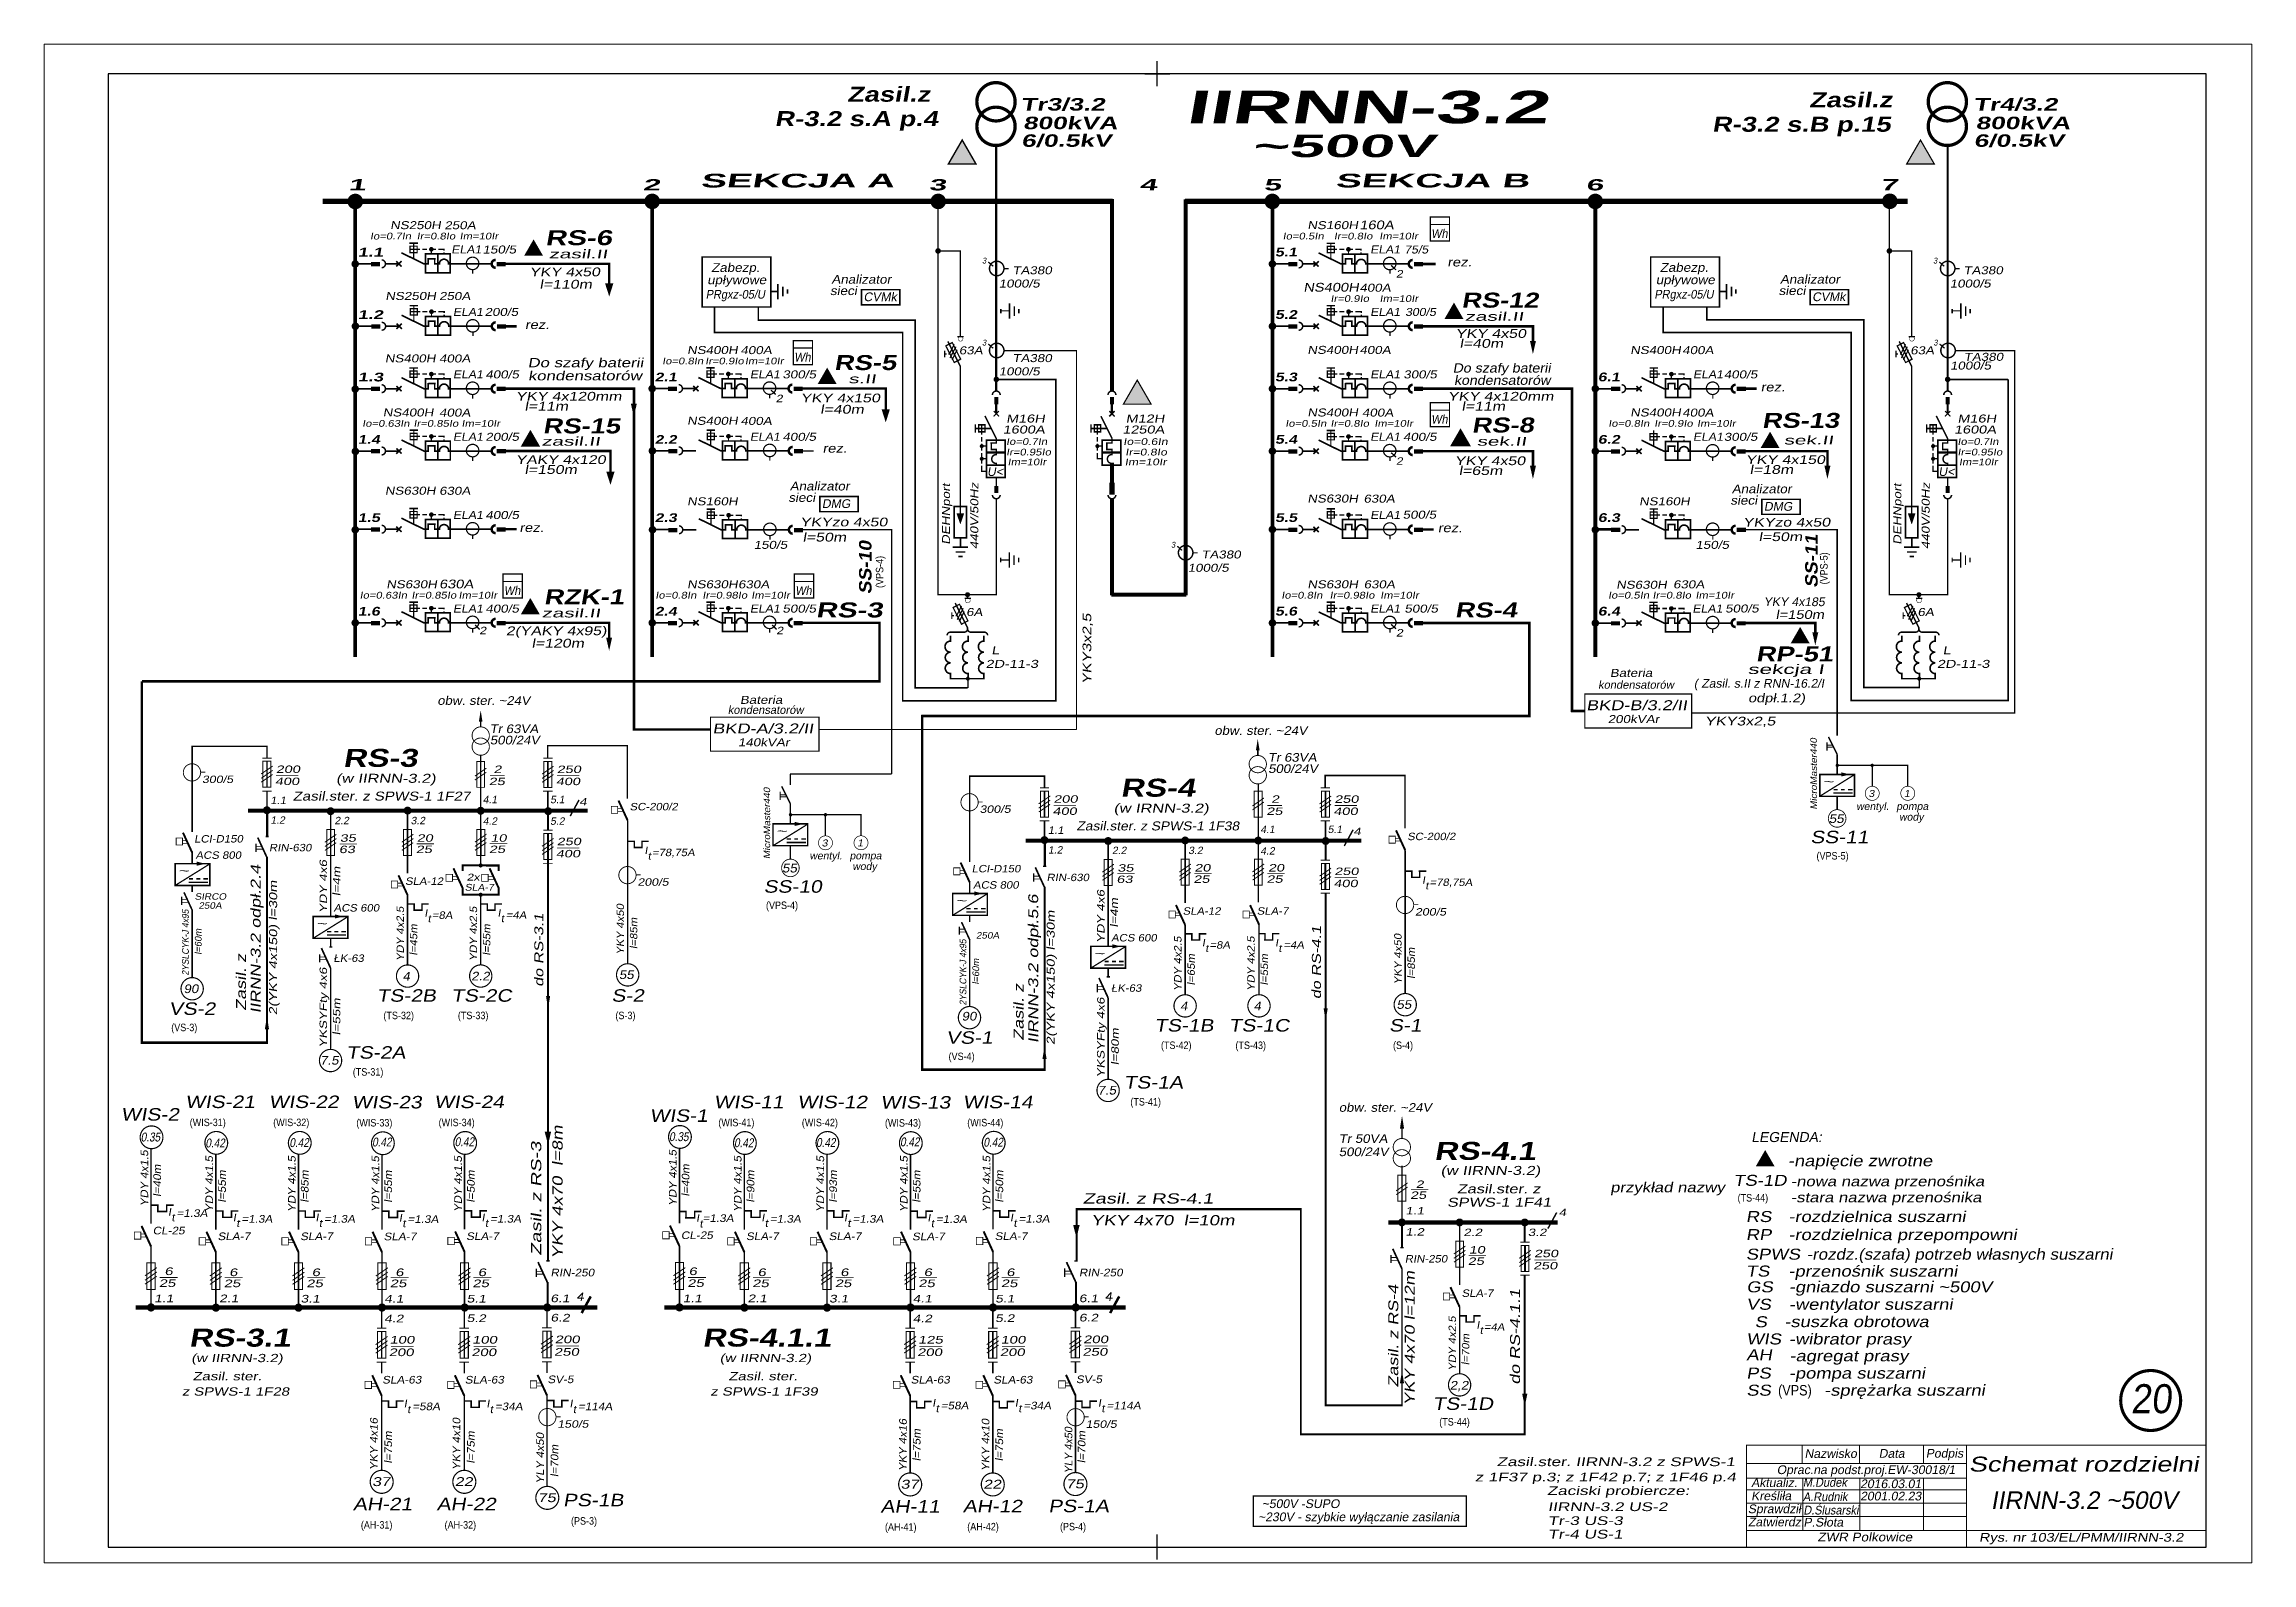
# Paper-space layout 'Arkusz1' of a CAD drawing. Header units: millimetres. Extents: x 29 to 257, y 20 to 177.
# The model-space entities are those that its viewports show. They can reach past a viewport. Long polylines and large blocks are cut down to what shows.
import ezdxf
from ezdxf.enums import TextEntityAlignment as Align

# ---------------------------------------------------------------- set-up
doc = ezdxf.new("R2010")
doc.units = ezdxf.units.MM
doc.header["$PDMODE"] = 2
doc.header["$PDSIZE"] = 5
for name, color, linetype in [('LINIA', 1, 'Continuous'), ('LINIE', 4, 'Continuous'), ('napięcie zwrotne', 2, 'Continuous')]:
    doc.layers.add(name, color=color, linetype=linetype)
doc.styles.add('ROMAND', font='romand', dxfattribs={"width": 0.8, "oblique": 10, "height": 3.2})
doc.styles.add('SANSSERIF', font='sas_____.pfb', dxfattribs={"width": 1.1, "oblique": 10, "height": 12})
doc.styles.add('styl1', font='arial.ttf', dxfattribs={"oblique": 10, "height": 3.5})
doc.styles.add('styl2', font='arialbd.ttf', dxfattribs={"width": 0.8, "oblique": 10, "height": 2.8})

psp = doc.layouts.new('Arkusz1')

msp = doc.modelspace()

# ---------------------------------------------------------------- texts
at = {"color": 7}
for s, height, style, oblique, width, p in [('Zasil.z ', 6, 'styl2', 10, 1.3, (295.85, 578.82)), ('Tr3/3.2 ', 5, 'styl2', 10, 1.5, (365.32, 575.27)), ('Zasil.z ', 6, 'styl2', 10, 1.3, (681.04, 576.57)), ('Tr4/3.2 ', 5, 'styl2', 10, 1.5, (746.77, 575.27)), ('6/0.5kV', 5, 'styl2', 10, 1.5, (365.57, 560.75)), ('800kVA', 5, 'styl2', 10, 1.5, (366.3, 567.82)), ('6/0.5kV', 5, 'styl2', 10, 1.5, (747.01, 560.75)), ('800kVA', 5, 'styl2', 10, 1.5, (747.74, 567.82)), ('SEKCJA A ', 5.5, 'styl2', 10, 2, (237.09, 544.47)), ('SEKCJA B', 5.5, 'styl2', 10, 2, (491.33, 544.47)), ('1', 4.5, 'styl2', 10, 2, (96.12, 543.3)), ('2', 4.5, 'styl2', 10, 2, (214.04, 543.3)), ('3', 4.5, 'styl2', 10, 2, (328.58, 543.3)), ('4', 4.5, 'styl2', 10, 2, (412.9, 543.3)), ('5', 4.5, 'styl2', 10, 2, (462.66, 543.3)), ('6', 4.5, 'styl2', 10, 2, (591.68, 543.3)), ('7', 4.5, 'styl2', 10, 2, (709.61, 543.35)), ('NS250H', 3.2, 'styl1', 10, 1.2, (112.88, 527.78)), ('250A', 3.2, 'styl1', 10, 1.2, (134.61, 527.74)), ('NS160H', 3.2, 'styl1', 10, 1.2, (480.14, 527.78)), ('160A', 3.5, 'styl1', 10, 1.2, (501.01, 527.74)), ('Io=0.7In', 2.7, 'styl1', 10, 1.2, (104.79, 523.65)), ('Ir=0.8Io', 2.7, 'styl1', 10, 1.2, (123.48, 523.65)), ('Im=10Ir', 2.7, 'styl1', 10, 1.2, (140.66, 523.65)), ('RS-6 ', 6, 'styl2', 10, 1.4, (174.96, 521.36)), ('Io=0.5In', 2.7, 'styl1', 10, 1.2, (470.23, 523.65)), ('Ir=0.8Io', 2.7, 'styl1', 10, 1.2, (490.74, 523.65)), ('Im=10Ir', 2.7, 'styl1', 10, 1.2, (508.91, 523.65)), ('Wh', 3.5, 'styl1', 10, 0.9, (529.67, 524.24)), ('1.1', 3.5, 'styl2', 10, 1.5, (99.94, 516.83)), ('ELA1', 3.2, 'styl1', 10, 1.1, (137.35, 518.06)), ('150/5', 3.2, 'styl1', 10, 1.2, (149.9, 518.03)), (' zasil.II', 3.5, 'styl1', 10, 1.7, (174.09, 516.09)), ('Zabezp.', 3.5, 'styl1', 10, 1.1, (241.44, 510.66)), ('3', 2.35, 'styl1', 10, 0.9, (349.91, 514.02)), ('TA380', 3.2, 'styl1', 10, 1.2, (362.02, 509.71)), ('5.1', 3.5, 'styl2', 10, 1.3, (467.19, 516.85)), ('ELA1', 3.2, 'styl1', 10, 1.1, (505.28, 518.06)), (' 75/5', 3.2, 'styl1', 10, 1.1, (517.6, 518.03)), ('rez.', 3.5, 'styl1', 10, 1.2, (536.17, 512.84)), ('Zabezp.', 3.5, 'styl1', 10, 1.1, (621.27, 510.69)), ('3', 2.35, 'styl1', 10, 0.9, (730.71, 514.02)), ('TA380', 3.2, 'styl1', 10, 1.2, (742.82, 509.71)), ('YKY 4x50 ', 3.5, 'styl1', 10, 1.3, (168.64, 508.91)), ('l=110m', 3.5, 'styl1', 10, 1.3, (172.68, 503.98)), ('upływowe', 3.5, 'styl1', 10, 1.1, (239.83, 505.73)), ('sieci ', 3.5, 'styl1', 10, 1.1, (289, 501.38)), ('Analizator ', 3.5, 'styl1', 10, 1.1, (289.57, 505.94)), ('1000/5', 3.2, 'styl1', 10, 1.2, (356.57, 504.4)), ('NS400H', 3.5, 'styl1', 10, 1.2, (478.57, 502.77)), ('400A', 3.2, 'styl1', 10, 1.2, (501.01, 502.73)), ('2', 3, 'styl1', 10, 1.2, (515.6, 508.39)), ('upływowe', 3.5, 'styl1', 10, 1.1, (619.66, 505.75)), ('sieci ', 3.5, 'styl1', 10, 1.1, (668.83, 501.41)), ('Analizator ', 3.5, 'styl1', 10, 1.1, (669.4, 505.97)), ('1000/5', 3.2, 'styl1', 10, 1.2, (737.37, 504.4)), ('1.2', 3.5, 'styl2', 10, 1.5, (99.94, 491.82)), ('NS250H', 3.2, 'styl1', 10, 1.2, (110.95, 499.43)), ('250A', 3.2, 'styl1', 10, 1.2, (132.48, 499.39)), ('ELA1', 3.2, 'styl1', 10, 1.1, (138.02, 493.06)), ('200/5', 3.2, 'styl1', 10, 1.2, (150.71, 493.02)), ('PRgxz-05/U', 3.5, 'styl1', 10, 0.9, (239.22, 499.94)), ('5.2', 3.5, 'styl2', 10, 1.3, (467.19, 491.85)), ('Ir=0.9Io', 2.7, 'styl1', 10, 1.2, (489.37, 498.64)), ('ELA1', 3.2, 'styl1', 10, 1.1, (505.28, 493.06)), ('Im=10Ir', 2.7, 'styl1', 10, 1.2, (509.03, 498.64)), ('300/5', 3.2, 'styl1', 10, 1.1, (519.3, 493.02)), ('RS-12', 6, 'styl2', 10, 1.3, (541.8, 496.35)), ('PRgxz-05/U', 3.5, 'styl1', 10, 0.9, (619.06, 499.97)), ('rez.', 3.5, 'styl1', 10, 1.2, (166.85, 487.79)), ('YKY 4x50 ', 3.5, 'styl1', 10, 1.3, (539.46, 484.25)), (' zasil.II', 3.5, 'styl1', 10, 1.7, (540.87, 491.08)), ('NS400H', 3.2, 'styl1', 10, 1.2, (110.78, 474.43)), ('400A', 3.2, 'styl1', 10, 1.2, (132.48, 474.39)), ('NS400H', 3.2, 'styl1', 10, 1.2, (231.77, 477.77)), ('400A', 3.2, 'styl1', 10, 1.2, (253.16, 477.73)), ('Wh', 3.5, 'styl1', 10, 0.9, (274.63, 474.78)), ('RS-5 ', 6, 'styl2', 10, 1.3, (290.61, 471.35)), ('63A', 3.2, 'styl1', 10, 1.2, (340.59, 477.65)), ('3', 2.35, 'styl1', 10, 0.9, (349.91, 481.18)), ('TA380', 3.2, 'styl1', 10, 1.2, (362.02, 474.54)), ('NS400H', 3.2, 'styl1', 10, 1.2, (480.14, 477.84)), ('400A', 3.2, 'styl1', 10, 1.2, (501.01, 477.8)), ('l=40m', 3.5, 'styl1', 10, 1.3, (541.08, 480.29)), ('NS400H', 3.2, 'styl1', 10, 1.2, (609.41, 477.77)), ('400A', 3.2, 'styl1', 10, 1.2, (630.25, 477.73)), ('63A', 3.2, 'styl1', 10, 1.2, (721.53, 477.65)), ('3', 2.35, 'styl1', 10, 0.9, (730.84, 481.18)), ('TA380', 3.2, 'styl1', 10, 1.2, (742.95, 475.05)), ('1.3', 3.5, 'styl2', 10, 1.5, (99.94, 466.82)), ('ELA1', 3.2, 'styl1', 10, 1.1, (138.02, 468.06)), ('400/5', 3.2, 'styl1', 10, 1.2, (151.03, 468.02)), ('Do szafy baterii', 3.7, 'styl1', 10, 1.3, (167.96, 472.47)), ('kondensatorów', 3.7, 'styl1', 10, 1.3, (168.11, 467.23)), ('2.1', 3.5, 'styl2', 10, 1.3, (218.83, 466.82)), ('Io=0.8In', 2.7, 'styl1', 10, 1.2, (221.77, 473.64)), ('Ir=0.9Io', 2.7, 'styl1', 10, 1.2, (239, 473.64)), ('Im=10Ir', 2.7, 'styl1', 10, 1.2, (254.9, 473.64)), ('ELA1', 3.2, 'styl1', 10, 1.1, (256.92, 468.06)), ('300/5', 3.2, 'styl1', 10, 1.2, (269.98, 468.02)), (' s.II', 3.5, 'styl1', 10, 1.7, (294.06, 466.08)), ('1000/5', 3.2, 'styl1', 10, 1.2, (356.57, 469.23)), ('5.3', 3.5, 'styl2', 10, 1.3, (467.19, 466.85)), ('ELA1', 3.2, 'styl1', 10, 1.1, (505.28, 468.06)), ('300/5', 3.2, 'styl1', 10, 1.2, (518.59, 468.02)), ('Do szafy baterii', 3.7, 'styl1', 10, 1.1, (538.34, 470.35)), ('kondensatorów', 3.7, 'styl1', 10, 1.1, (538.87, 465.44)), ('6.1', 3.5, 'styl2', 10, 1.3, (596.46, 466.85)), ('ELA1', 3.2, 'styl1', 10, 1.1, (634.55, 468.06)), ('400/5', 3.2, 'styl1', 10, 1.2, (646.92, 468.02)), ('1000/5', 3.2, 'styl1', 10, 1.2, (737.5, 471.56)), ('YKY 4x120mm', 3.5, 'styl1', 10, 1.3, (163.15, 459.11)), ('2', 3, 'styl1', 10, 1.2, (267.27, 458.47)), ('YKY 4x150 ', 3.5, 'styl1', 10, 1.3, (277.21, 458.42)), ('YKY 4x120mm', 3.5, 'styl1', 10, 1.3, (536.33, 459.11)), ('rez.', 3.5, 'styl1', 10, 1.2, (661.65, 462.79)), ('Io=0.63In', 2.7, 'styl1', 10, 1.2, (101.65, 448.64)), ('NS400H', 3.2, 'styl1', 10, 1.2, (109.94, 452.77)), ('Ir=0.85Io', 2.7, 'styl1', 10, 1.2, (122.2, 448.64)), ('400A', 3.2, 'styl1', 10, 1.2, (132.48, 452.73)), ('Im=10Ir', 2.7, 'styl1', 10, 1.2, (141.42, 448.64)), ('l=11m', 3.5, 'styl1', 10, 1.3, (166.67, 455.15)), ('RS-15 ', 6, 'styl2', 10, 1.3, (173.99, 445.98)), ('NS400H', 3.2, 'styl1', 10, 1.2, (231.77, 449.43)), ('400A', 3.2, 'styl1', 10, 1.2, (253.16, 449.39)), ('l=40m', 3.5, 'styl1', 10, 1.3, (285.07, 453.9)), ('M16H', 3.2, 'styl1', 10, 1.3, (359.54, 450.35)), ('M12H', 3.2, 'styl1', 10, 1.3, (407.41, 450.35)), ('Io=0.5In', 2.7, 'styl1', 10, 1.2, (471.28, 448.64)), ('NS400H', 3.2, 'styl1', 10, 1.2, (480.14, 452.77)), ('Ir=0.8Io', 2.7, 'styl1', 10, 1.2, (489.37, 448.64)), ('400A', 3.2, 'styl1', 10, 1.2, (502.03, 452.73)), ('Im=10Ir', 2.7, 'styl1', 10, 1.2, (506.93, 448.64)), ('Wh', 3.5, 'styl1', 10, 0.9, (529.67, 449.9)), ('l=11m', 3.5, 'styl1', 10, 1.3, (541.86, 455.15)), ('RS-8', 6, 'styl2', 10, 1.3, (545.95, 446.35)), ('Io=0.8In', 2.7, 'styl1', 10, 1.2, (600.6, 448.64)), ('NS400H', 3.2, 'styl1', 10, 1.2, (609.41, 452.77)), ('Ir=0.9Io', 2.7, 'styl1', 10, 1.2, (619, 448.64)), ('400A', 3.2, 'styl1', 10, 1.2, (630.25, 452.73)), ('Im=10Ir', 2.7, 'styl1', 10, 1.2, (636.14, 448.64)), ('RS-13', 6, 'styl2', 10, 1.3, (662.15, 448.21)), ('M16H', 3.2, 'styl1', 10, 1.3, (740.47, 450.35)), ('1.4', 3.5, 'styl2', 10, 1.3, (99.94, 441.82)), ('ELA1', 3.2, 'styl1', 10, 1.1, (138.02, 443.06)), ('200/5', 3.2, 'styl1', 10, 1.2, (151.03, 443.02)), (' zasil.II', 3.5, 'styl1', 10, 1.7, (171.14, 441.08)), ('2.2', 3.5, 'styl2', 10, 1.3, (218.83, 441.82)), ('ELA1', 3.2, 'styl1', 10, 1.1, (256.92, 443.06)), ('400/5', 3.2, 'styl1', 10, 1.2, (269.98, 443.02)), ('1600A', 3.2, 'styl1', 10, 1.3, (358.19, 445.94)), ('Io=0.7In', 2.7, 'styl1', 10, 1.2, (359.49, 441.38)), ('1250A', 3.2, 'styl1', 10, 1.3, (406.07, 445.94)), ('Io=0.6In', 2.7, 'styl1', 10, 1.3, (406.38, 441.38)), ('5.4', 3.5, 'styl2', 10, 1.3, (467.19, 441.85)), ('ELA1', 3.2, 'styl1', 10, 1.1, (505.28, 443.06)), ('400/5', 3.2, 'styl1', 10, 1.2, (518.45, 443.02)), (' sek.II', 3.5, 'styl1', 10, 1.7, (545.7, 441.08)), ('6.2', 3.5, 'styl2', 10, 1.3, (596.46, 441.85)), ('ELA1', 3.2, 'styl1', 10, 1.1, (634.55, 443.06)), ('300/5', 3.2, 'styl1', 10, 1.2, (646.92, 443.02)), (' sek.II', 3.5, 'styl1', 10, 1.7, (668.63, 441.55)), ('1600A', 3.2, 'styl1', 10, 1.3, (739.13, 445.94)), ('Io=0.7In', 2.7, 'styl1', 10, 1.2, (740.42, 441.38)), ('YAKY 4x120 ', 3.5, 'styl1', 10, 1.3, (163.15, 433.74)), ('l=150m', 3.5, 'styl1', 10, 1.3, (166.67, 429.78)), ('rez.', 3.5, 'styl1', 10, 1.2, (286.02, 438.29)), ('Ir=0.95Io', 2.7, 'styl1', 10, 1.2, (359.5, 437.15)), ('Im=10Ir', 2.7, 'styl1', 10, 1.2, (360.09, 433.23)), ('Im=10Ir', 2.7, 'styl1', 10, 1.3, (406.98, 433.23)), ('Ir=0.8Io', 2.7, 'styl1', 10, 1.3, (407.18, 437.15)), ('2', 3, 'styl1', 10, 1.2, (515.6, 433.42)), ('YKY 4x50 ', 3.5, 'styl1', 10, 1.3, (539.13, 433.29)), ('YKY 4x150 ', 3.5, 'styl1', 10, 1.3, (655.61, 433.74)), ('l=18m', 3.5, 'styl1', 10, 1.3, (657.23, 429.78)), ('Ir=0.95Io', 2.7, 'styl1', 10, 1.2, (740.43, 437.15)), ('Im=10Ir', 2.7, 'styl1', 10, 1.2, (741.02, 433.23)), ('NS630H', 3.2, 'styl1', 10, 1.2, (110.78, 421.45)), ('630A', 3.2, 'styl1', 10, 1.2, (132.48, 421.41)), ('Analizator ', 3.5, 'styl1', 10, 1.1, (272.88, 423.13)), ('l=65m', 3.5, 'styl1', 10, 1.3, (540.76, 429.33)), ('Analizator ', 3.5, 'styl1', 10, 1.1, (650.08, 422.02)), ('NS160H', 3.2, 'styl1', 10, 1.2, (231.77, 417.2)), ('sieci ', 3.5, 'styl1', 10, 1.1, (272.31, 418.57)), ('NS630H', 3.2, 'styl1', 10, 1.2, (480.14, 418.3)), ('630A', 3.2, 'styl1', 10, 1.2, (502.62, 418.26)), ('NS160H', 3.2, 'styl1', 10, 1.2, (612.97, 417.2)), ('sieci ', 3.5, 'styl1', 10, 1.1, (649.51, 417.46)), ('1.5', 3.5, 'styl2', 10, 1.3, (99.94, 410.5)), ('ELA1', 3.2, 'styl1', 10, 1.1, (138.02, 411.74)), ('400/5', 3.2, 'styl1', 10, 1.2, (151.03, 411.7)), ('rez.', 3.5, 'styl1', 10, 1.2, (164.63, 406.52)), ('2.3', 3.5, 'styl2', 10, 1.3, (218.83, 410.5)), ('YKYzo 4x50 ', 3.5, 'styl1', 10, 1.3, (277, 408.76)), ('5.5', 3.5, 'styl2', 10, 1.3, (467.19, 410.53)), ('ELA1', 3.2, 'styl1', 10, 1.1, (505.28, 411.74)), ('500/5', 3.2, 'styl1', 10, 1.2, (518.31, 411.84)), ('rez.', 3.5, 'styl1', 10, 1.2, (532.38, 406.42)), ('6.3', 3.5, 'styl2', 10, 1.3, (596.46, 410.53)), ('YKYzo 4x50 ', 3.5, 'styl1', 10, 1.3, (654.53, 408.68)), ('150/5', 3.2, 'styl1', 10, 1.2, (258.46, 399.76)), ('l=50m', 3.5, 'styl1', 10, 1.3, (278.03, 402.7)), ('3', 2.35, 'styl1', 10, 0.9, (425.58, 400.21)), ('TA380', 3.2, 'styl1', 10, 1.2, (437.68, 395.9)), ('150/5', 3.2, 'styl1', 10, 1.2, (635.55, 399.76)), ('l=50m', 3.5, 'styl1', 10, 1.3, (660.83, 402.87)), ('1000/5', 3.2, 'styl1', 10, 1.2, (432.24, 390.58)), ('Io=0.63In', 2.7, 'styl1', 10, 1.2, (100.65, 379.85)), ('NS630H', 3.2, 'styl1', 10, 1.2, (111.34, 383.98)), ('Ir=0.85Io', 2.7, 'styl1', 10, 1.2, (121.39, 379.85)), ('630A', 3.5, 'styl1', 10, 1.2, (132.48, 383.94)), ('Im=10Ir', 2.7, 'styl1', 10, 1.2, (140.23, 379.85)), ('Wh', 3.5, 'styl1', 10, 0.9, (158.4, 381.3)), ('RZK-1 ', 6, 'styl2', 10, 1.3, (174.41, 377.57)), ('Io=0.8In', 2.7, 'styl1', 10, 1.2, (219.04, 379.85)), ('NS630H', 3.2, 'styl1', 10, 1.2, (231.77, 383.98)), ('Ir=0.98Io', 2.7, 'styl1', 10, 1.2, (237.87, 379.85)), ('630A', 3.2, 'styl1', 10, 1.2, (252.17, 383.94)), ('Im=10Ir', 2.7, 'styl1', 10, 1.2, (257.44, 379.85)), ('Wh', 3.5, 'styl1', 10, 0.9, (275.05, 381.3)), ('Io=0.8In', 2.7, 'styl1', 10, 1.2, (469.7, 379.85)), ('NS630H', 3.2, 'styl1', 10, 1.2, (480.14, 383.98)), ('Ir=0.98Io', 2.7, 'styl1', 10, 1.2, (489.05, 379.85)), ('630A', 3.2, 'styl1', 10, 1.2, (502.69, 383.94)), ('Im=10Ir', 2.7, 'styl1', 10, 1.2, (509.29, 379.85)), ('Io=0.5In', 2.7, 'styl1', 10, 1.2, (600.53, 379.85)), ('NS630H', 3.2, 'styl1', 10, 1.2, (603.79, 383.78)), ('Ir=0.8Io', 2.7, 'styl1', 10, 1.2, (618.32, 379.85)), ('630A', 3.2, 'styl1', 10, 1.2, (626.57, 383.94)), ('Im=10Ir', 2.7, 'styl1', 10, 1.2, (635.52, 379.85)), ('1.6', 3.5, 'styl2', 10, 1.3, (99.94, 373.03)), ('ELA1', 3.2, 'styl1', 10, 1.1, (138.02, 374.26)), ('400/5', 3.2, 'styl1', 10, 1.2, (151.03, 374.23)), (' zasil.II', 3.5, 'styl1', 10, 1.7, (171.25, 372.3)), ('2.4', 3.5, 'styl2', 10, 1.3, (218.83, 373.03)), ('ELA1', 3.2, 'styl1', 10, 1.1, (256.92, 374.26)), ('500/5', 3.2, 'styl1', 10, 1.2, (269.98, 374.23)), ('RS-3', 6, 'styl2', 10, 1.4, (283.32, 372.29)), ('6A', 3.2, 'styl1', 10, 1.2, (343.49, 372.87)), ('5.6', 3.5, 'styl2', 10, 1.3, (467.19, 373.06)), ('ELA1', 3.2, 'styl1', 10, 1.1, (505.28, 374.26)), ('500/5', 3.2, 'styl1', 10, 1.2, (519.03, 374.23)), ('RS-4', 6, 'styl2', 10, 1.3, (539.18, 372.29)), ('6.4', 3.5, 'styl2', 10, 1.3, (596.46, 373.06)), ('ELA1', 3.2, 'styl1', 10, 1.1, (634.31, 374.26)), ('500/5', 3.2, 'styl1', 10, 1.2, (647.44, 374.27)), ('l=150m', 3.5, 'styl1', 10, 1.2, (667.64, 371.7)), ('6A', 3.2, 'styl1', 10, 1.2, (724.43, 372.87)), ('2', 3, 'styl1', 10, 1.2, (148.57, 365.55)), ('2(YAKY 4x95)', 3.5, 'styl1', 10, 1.3, (159.25, 365.19)), ('l=120m', 3.5, 'styl1', 10, 1.3, (169.5, 360.24)), ('2', 3, 'styl1', 10, 1.2, (267.49, 365.55)), ('2', 3, 'styl1', 10, 1.2, (515.63, 364.64)), ('2D-11-3', 3.2, 'styl1', 10, 1.3, (351.34, 352.1)), ('L', 3.2, 'styl1', 10, 1.3, (353.63, 357.57)), (' sekcja I', 3.8, 'styl1', 10, 1.7, (653.91, 349.65)), ('RP-51', 6, 'styl2', 10, 1.3, (659.71, 354.67)), ('2D-11-3', 3.2, 'styl1', 10, 1.3, (732.27, 352.1)), ('L', 3.2, 'styl1', 10, 1.3, (734.56, 357.57)), ('Bateria', 3.2, 'styl1', 10, 1.2, (601.28, 348.47)), ('obw. ster. ~24V', 3.465, 'styl1', 10, 1.1, (131.75, 337.29)), ('Bateria', 3.2, 'styl1', 10, 1.2, (252.95, 337.69)), ('BKD-B/3.2/II', 4, 'styl1', 10, 1.3, (591.82, 335.14)), (' odpł.1.2)', 3.5, 'styl1', 10, 1.2, (654.99, 338.3)), ('Tr 63VA', 3.465, 'styl1', 10, 1.1, (152.67, 325.97)), ('BKD-A/3.2/II', 4, 'styl1', 10, 1.3, (241.94, 325.82)), ('obw. ster. ~24V', 3.465, 'styl1', 10, 1.1, (442.9, 325.26)), ('200kVAr', 3.2, 'styl1', 10, 1.2, (600.44, 329.99)), ('YKY3x2,5', 3.5, 'styl1', 10, 1.3, (639.28, 329.03)), ('RS-3', 7.2, 'styl2', 10, 1.3, (93.96, 312.45)), ('500/24V', 3.465, 'styl1', 10, 1.1, (152.81, 321.45)), ('140kVAr', 3.2, 'styl1', 10, 1.2, (252.17, 320.68)), ('200', 2.97, 'styl1', 10, 1.4, (67.14, 310.03)), ('(w IIRNN-3.2)', 3.6, 'styl1', 10, 1.3, (91.19, 306.07)), ('2', 2.97, 'styl1', 10, 1.4, (154.31, 310.01)), ('250', 2.97, 'styl1', 10, 1.4, (179.63, 309.99)), ('500/24V', 3.465, 'styl1', 10, 1.1, (464.44, 310)), ('Tr 63VA', 3.465, 'styl1', 10, 1.1, (464.3, 314.52)), ('300/5', 2.97, 'styl1', 10, 1.2, (37.54, 305.98)), ('400', 2.97, 'styl1', 10, 1.4, (66.8, 305.18)), ('25', 2.97, 'styl1', 10, 1.4, (152.38, 305.15)), ('400', 2.97, 'styl1', 10, 1.4, (179.29, 305.14)), ('200', 2.97, 'styl1', 10, 1.4, (378.49, 298.09)), ('RS-4', 7.2, 'styl2', 10, 1.3, (405.3, 300.51)), ('2', 2.97, 'styl1', 10, 1.4, (465.66, 298.07)), ('250', 2.97, 'styl1', 10, 1.4, (490.97, 298.05)), ('~', 2.97, 'styl1', 10, 1.8, (686.57, 305.1)), ('3', 2.8, 'styl1', 10, 1.1, (704.79, 300.38)), ('1', 2.8, 'styl1', 10, 1.1, (719.02, 300.4)), ('1.1', 2.97, 'styl1', 10, 1.1, (64.88, 297.56)), ('4', 2.97, 'styl1', 10, 1.3, (188.62, 297.07)), ('SC-200/2', 2.97, 'styl1', 10, 1.1, (208.76, 295.05)), ('300/5', 2.97, 'styl1', 10, 1.2, (348.89, 294.04)), ('400', 2.97, 'styl1', 10, 1.4, (378.15, 293.24)), ('(w IRNN-3.2)', 3.6, 'styl1', 10, 1.3, (402.53, 294.13)), ('25', 2.97, 'styl1', 10, 1.4, (463.73, 293.21)), ('400', 2.97, 'styl1', 10, 1.4, (490.63, 293.2)), ('55', 3.5, 'styl1', 10, 1.1, (688.92, 289.98)), ('LCI-D150', 2.97, 'styl1', 10, 1.1, (34.39, 282.16)), ('35', 2.97, 'styl1', 10, 1.4, (92.75, 282.47)), ('20', 2.97, 'styl1', 10, 1.4, (123.57, 282.49)), ('10', 2.97, 'styl1', 10, 1.4, (153.08, 282.49)), ('250', 2.97, 'styl1', 10, 1.4, (179.63, 281.09)), ('~', 2.97, 'styl1', 10, 1.8, (267.43, 285.29)), ('3', 2.8, 'styl1', 10, 1.1, (285.66, 280.58)), ('1', 2.8, 'styl1', 10, 1.1, (299.88, 280.59)), ('1.1', 2.97, 'styl1', 10, 1.1, (376.22, 285.62)), ('4', 2.97, 'styl1', 10, 1.3, (498.57, 285.13)), ('SC-200/2', 2.97, 'styl1', 10, 1.1, (520.11, 283.11)), ('ACS 800', 2.97, 'styl1', 10, 1.1, (34.94, 275.64)), ('RIN-630', 2.97, 'styl1', 10, 1.1, (64.37, 278.64)), ('63', 2.97, 'styl1', 10, 1.4, (92.36, 277.92)), ('25', 2.97, 'styl1', 10, 1.4, (123.18, 277.95)), ('25', 2.97, 'styl1', 10, 1.4, (152.47, 277.97)), ('400', 2.97, 'styl1', 10, 1.4, (179.29, 276.23)), ('I', 2.97, 'styl1', 10, 1.1, (214.67, 277.56)), ('t', 2.97, 'styl1', 10, 1.1, (215.99, 275.35)), ('=78,75A', 2.97, 'styl1', 10, 1.1, (217.7, 276.7)), ('~', 2.97, 'styl1', 10, 1.8, (28.03, 269.37)), ('SLA-12', 2.97, 'styl1', 10, 1.1, (118.85, 265.2)), ('SLA-7', 2.727, 'styl1', 10, 1.1, (142.74, 262.87)), ('2x', 2.727, 'styl1', 10, 1.3, (143.48, 266.93)), ('200/5', 2.97, 'styl1', 10, 1.2, (211.91, 264.85)), ('55', 3.5, 'styl1', 10, 1.1, (269.79, 270.17)), ('LCI-D150', 2.97, 'styl1', 10, 1.1, (345.73, 270.22)), ('ACS 800', 2.97, 'styl1', 10, 1.1, (346.28, 263.7)), ('RIN-630', 2.97, 'styl1', 10, 1.1, (375.71, 266.7)), ('63', 2.97, 'styl1', 10, 1.4, (403.71, 265.95)), ('35', 2.97, 'styl1', 10, 1.4, (404.1, 270.5)), ('25', 2.97, 'styl1', 10, 1.4, (434.53, 266.01)), ('20', 2.97, 'styl1', 10, 1.4, (434.92, 270.55)), ('25', 2.97, 'styl1', 10, 1.4, (463.82, 266.03)), ('20', 2.97, 'styl1', 10, 1.4, (464.43, 270.55)), ('400', 2.97, 'styl1', 10, 1.4, (490.63, 264.29)), ('250', 2.97, 'styl1', 10, 1.4, (490.97, 269.15)), ('I', 2.97, 'styl1', 10, 1.1, (526.02, 265.62)), ('t', 2.97, 'styl1', 10, 1.1, (527.34, 263.41)), ('=78,75A', 2.97, 'styl1', 10, 1.1, (529.05, 264.76)), ('SIRCO', 2.6, 'styl1', 10, 1.1, (34.59, 259.25)), ('250A', 2.6, 'styl1', 10, 1.1, (36.09, 255.63)), ('ACS 600', 2.97, 'styl1', 10, 1.1, (90.23, 254.52)), ('~', 2.97, 'styl1', 10, 1.8, (339.38, 257.43)), ('~', 2.97, 'styl1', 10, 1.8, (83.33, 248.24)), ('I', 2.97, 'styl1', 10, 1.1, (126.55, 252.46)), ('t', 2.97, 'styl1', 10, 1.1, (127.87, 250.25)), ('=8A', 2.97, 'styl1', 10, 1.1, (129.58, 251.6)), ('I', 2.97, 'styl1', 10, 1.1, (155.84, 252.49)), ('t', 2.97, 'styl1', 10, 1.1, (157.16, 250.27)), ('=4A', 2.97, 'styl1', 10, 1.1, (159.19, 251.63)), ('SLA-12', 2.97, 'styl1', 10, 1.1, (430.19, 253.26)), ('SLA-7', 2.97, 'styl1', 10, 1.1, (459.87, 253.26)), ('200/5', 2.97, 'styl1', 10, 1.2, (523.26, 252.91)), ('250A', 2.6, 'styl1', 10, 1.1, (347.44, 243.69)), ('ACS 600', 2.97, 'styl1', 10, 1.1, (401.58, 242.55)), ('I', 2.97, 'styl1', 10, 1.1, (437.89, 240.53)), ('t', 2.97, 'styl1', 10, 1.1, (439.22, 238.31)), ('=8A', 2.97, 'styl1', 10, 1.1, (440.93, 239.66)), ('I', 2.97, 'styl1', 10, 1.1, (467.18, 240.55)), ('t', 2.97, 'styl1', 10, 1.1, (468.51, 238.33)), ('=4A', 2.97, 'styl1', 10, 1.1, (470.53, 239.69)), ('ŁK-63', 2.97, 'styl1', 10, 1.1, (90.18, 234.37)), ('4', 3.47, 'styl1', 10, 1.1, (117.83, 226.89)), ('2.2', 3.465, 'styl1', 10, 1.1, (145.33, 226.92)), ('55', 3.465, 'styl1', 10, 1.1, (204.49, 227.5)), ('~', 2.97, 'styl1', 10, 1.8, (394.67, 236.27)), ('90', 3.465, 'styl1', 10, 1.1, (30.17, 221.87)), ('ŁK-63', 2.97, 'styl1', 10, 1.1, (401.53, 222.4)), ('90', 3.465, 'styl1', 10, 1.1, (341.71, 210.88)), ('4', 3.47, 'styl1', 10, 1.1, (429.18, 214.95)), ('4', 3.47, 'styl1', 10, 1.1, (458.6, 214.98)), ('55', 3.465, 'styl1', 10, 1.1, (515.84, 215.56)), ('7.5', 3.465, 'styl1', 10, 1.1, (84.81, 193.22)), ('7.5', 3.465, 'styl1', 10, 1.1, (396.16, 181.25)), ('obw. ster. ~24V', 3.465, 'styl1', 10, 1.1, (492.72, 174.33)), ('0.35', 3.57, 'styl1', 10, 0.8, (13, 162.44)), ('0.42', 3.57, 'styl1', 10, 0.8, (38.9, 160.05)), ('0.42', 3.57, 'styl1', 10, 0.8, (72.53, 160.2)), ('0.42', 3.57, 'styl1', 10, 0.8, (105.66, 160.44)), ('0.42', 3.57, 'styl1', 10, 0.8, (138.72, 160.56)), ('0.35', 3.57, 'styl1', 10, 0.8, (224.57, 162.59)), ('0.42', 3.57, 'styl1', 10, 0.8, (250.58, 160.16)), ('0.42', 3.57, 'styl1', 10, 0.8, (283.42, 160.26)), ('0.42', 3.57, 'styl1', 10, 0.8, (317.05, 160.5)), ('0.42', 3.57, 'styl1', 10, 0.8, (350.44, 160.36)), ('500/24V', 3.465, 'styl1', 10, 1.1, (492.72, 156.57)), ('Tr 50VA', 3.465, 'styl1', 10, 1.1, (492.68, 161.86)), ('RS-4.1', 7.2, 'styl2', 10, 1.3, (530.88, 155.08)), ('(w IIRNN-3.2)', 3.6, 'styl1', 10, 1.3, (533.47, 149.06)), ('-napięcie zwrotne', 4.4, 'styl1', 10, 1.2, (672.55, 152.53)), ('Zasil. z RS-4.1', 4.0804, 'styl1', 10, 1.4, (390.2, 137.59)), ('25', 2.97, 'styl1', 10, 1.4, (521.31, 139.46)), ('2', 2.97, 'styl1', 10, 1.4, (523.54, 143.84)), ('Zasil.ster. z ', 3.6, 'styl1', 10, 1.3, (540.06, 141.68)), ('przykład nazwy', 4, 'styl1', 10, 1.2, (601.43, 142.09)), ('-nowa nazwa przenośnika', 4, 'styl1', 10, 1.2, (673.67, 144.49)), ('-stara nazwa przenośnika', 4, 'styl1', 10, 1.2, (673.67, 138.08)), ('I', 3.06, 'styl1', 10, 1.1, (23.89, 132.77)), ('t', 3.06, 'styl1', 10, 1.1, (25.25, 130.49)), ('=1.3A', 3.06, 'styl1', 10, 1.1, (27.33, 132.22)), ('I', 3.06, 'styl1', 10, 1.1, (49.86, 130.47)), ('=1.3A', 3.06, 'styl1', 10, 1.1, (53.3, 129.92)), ('I', 3.06, 'styl1', 10, 1.1, (82.94, 130.47)), ('=1.3A', 3.06, 'styl1', 10, 1.1, (86.39, 129.92)), ('I', 3.06, 'styl1', 10, 1.1, (116.35, 130.4)), ('=1.3A', 3.06, 'styl1', 10, 1.1, (119.79, 129.84)), ('I', 3.06, 'styl1', 10, 1.1, (149.43, 130.52)), ('=1.3A', 3.06, 'styl1', 10, 1.1, (152.87, 129.96)), ('I', 3.06, 'styl1', 10, 1.1, (235.32, 130.27)), ('=1.3A', 3.06, 'styl1', 10, 1.1, (237.98, 130.22)), ('I', 3.06, 'styl1', 10, 1.1, (261.47, 130.49)), ('=1.3A', 3.06, 'styl1', 10, 1.1, (264.91, 129.93)), ('I', 3.06, 'styl1', 10, 1.1, (294.55, 130.49)), ('=1.3A', 3.06, 'styl1', 10, 1.1, (297.99, 129.93)), ('I', 3.06, 'styl1', 10, 1.1, (327.96, 130.41)), ('=1.3A', 3.06, 'styl1', 10, 1.1, (331.4, 129.86)), ('I', 3.06, 'styl1', 10, 1.1, (361.04, 130.53)), ('=1.3A', 3.06, 'styl1', 10, 1.1, (364.48, 129.97)), ('YKY 4x70  l=10m', 4.0804, 'styl1', 10, 1.3, (393.54, 128.87)), ('1.1', 2.97, 'styl1', 10, 1.3, (519.4, 133.21)), ('4', 2.97, 'styl1', 10, 1.3, (580.79, 132.57)), ('RS', 4.4, 'styl1', 10, 1.2, (655.73, 130.18)), ('-rozdzielnica suszarni', 4.4, 'styl1', 10, 1.2, (672.76, 130.17)), ('CL-25', 3.06, 'styl1', 10, 1.1, (17.78, 125.24)), ('SLA-7', 3.06, 'styl1', 10, 1.1, (43.76, 122.94)), ('t', 3.06, 'styl1', 10, 1.1, (51.23, 128.19)), ('SLA-7', 3.06, 'styl1', 10, 1.1, (76.84, 122.94)), ('t', 3.06, 'styl1', 10, 1.1, (84.31, 128.19)), ('SLA-7', 3.06, 'styl1', 10, 1.1, (110.25, 122.87)), ('t', 3.06, 'styl1', 10, 1.1, (117.72, 128.11)), ('SLA-7', 3.06, 'styl1', 10, 1.1, (143.32, 122.99)), ('t', 3.06, 'styl1', 10, 1.1, (150.79, 128.23)), ('CL-25', 3.06, 'styl1', 10, 1.1, (229.29, 123.37)), ('t', 3.06, 'styl1', 10, 1.1, (236.68, 127.99)), ('SLA-7', 3.06, 'styl1', 10, 1.1, (255.36, 122.96)), ('t', 3.06, 'styl1', 10, 1.1, (262.83, 128.2)), ('SLA-7', 3.06, 'styl1', 10, 1.1, (288.45, 122.96)), ('t', 3.06, 'styl1', 10, 1.1, (295.92, 128.2)), ('SLA-7', 3.06, 'styl1', 10, 1.1, (321.85, 122.88)), ('t', 3.06, 'styl1', 10, 1.1, (329.32, 128.12)), ('SLA-7', 3.06, 'styl1', 10, 1.1, (354.93, 123)), ('t', 3.06, 'styl1', 10, 1.1, (362.4, 128.24)), ('1.2', 2.97, 'styl1', 10, 1.3, (519.4, 124.77)), ('2.2', 2.97, 'styl1', 10, 1.3, (542.64, 124.58)), ('3.2', 2.97, 'styl1', 10, 1.3, (568.43, 124.58)), ('RP', 4.4, 'styl1', 10, 1.2, (655.73, 122.95)), ('-rozdzielnica przepompowni', 4.4, 'styl1', 10, 1.2, (672.76, 122.94)), ('RIN-250', 2.97, 'styl1', 10, 1.1, (519.16, 113.98)), ('25', 2.97, 'styl1', 10, 1.4, (544.43, 113.03)), ('10', 2.97, 'styl1', 10, 1.4, (544.82, 117.57)), ('250', 2.97, 'styl1', 10, 1.4, (570.92, 116.1)), ('-rozdz.(szafa) potrzeb własnych suszarni', 4.4, 'styl1', 10, 1.1, (680.04, 115.1)), ('25', 3.06, 'styl1', 10, 1.4, (20.28, 104.18)), ('6', 3.06, 'styl1', 10, 1.4, (22.51, 108.94)), ('25', 3.06, 'styl1', 10, 1.4, (46.27, 104.1)), ('6', 3.06, 'styl1', 10, 1.4, (48.42, 108.52)), ('25', 3.06, 'styl1', 10, 1.4, (79.35, 104.1)), ('6', 3.06, 'styl1', 10, 1.4, (81.5, 108.52)), ('25', 3.06, 'styl1', 10, 1.4, (112.78, 104.1)), ('6', 3.06, 'styl1', 10, 1.4, (114.93, 108.52)), ('25', 3.06, 'styl1', 10, 1.4, (145.85, 104.1)), ('6', 3.06, 'styl1', 10, 1.4, (148.01, 108.52)), ('RIN-250', 3.06, 'styl1', 10, 1.1, (177.09, 108.43)), ('25', 3.06, 'styl1', 10, 1.4, (231.89, 104.19)), ('6', 3.06, 'styl1', 10, 1.4, (232.42, 108.94)), ('25', 3.06, 'styl1', 10, 1.4, (257.88, 104.11)), ('6', 3.06, 'styl1', 10, 1.4, (260.03, 108.54)), ('25', 3.06, 'styl1', 10, 1.4, (290.96, 104.11)), ('6', 3.06, 'styl1', 10, 1.4, (293.11, 108.54)), ('25', 3.06, 'styl1', 10, 1.4, (324.38, 104.11)), ('6', 3.06, 'styl1', 10, 1.4, (326.54, 108.54)), ('25', 3.06, 'styl1', 10, 1.4, (357.46, 104.11)), ('6', 3.06, 'styl1', 10, 1.4, (359.61, 108.54)), ('RIN-250', 3.06, 'styl1', 10, 1.1, (388.69, 108.44)), ('250', 2.97, 'styl1', 10, 1.4, (570.56, 111.24)), ('GS', 4.4, 'styl1', 10, 1.2, (655.91, 102.04)), ('TS', 4.4, 'styl1', 10, 1.2, (655.73, 108.35)), ('-przenośnik suszarni', 4.4, 'styl1', 10, 1.2, (672.76, 108.33)), ('-gniazdo suszarni ~500V', 4.4, 'styl1', 10, 1.2, (672.94, 102.03)), ('1.1', 3.06, 'styl1', 10, 1.3, (18.43, 98.08)), ('2.1', 3.06, 'styl1', 10, 1.3, (44.43, 98.08)), ('3.1', 3.06, 'styl1', 10, 1.3, (77.04, 97.95)), ('4.1', 3.06, 'styl1', 10, 1.3, (110.52, 97.95)), ('5.1', 3.06, 'styl1', 10, 1.3, (143.55, 97.95)), ('6.1', 3.06, 'styl1', 10, 1.3, (177.05, 98.08)), ('4', 3.31, 'ROMAND', 10, 1.2, (187.17, 98.59)), ('1.1', 3.06, 'styl1', 10, 1.3, (230.04, 98.09)), ('2.1', 3.06, 'styl1', 10, 1.3, (256.04, 98.09)), ('3.1', 3.06, 'styl1', 10, 1.3, (288.65, 97.97)), ('4.1', 3.06, 'styl1', 10, 1.3, (322.13, 97.97)), ('5.1', 3.06, 'styl1', 10, 1.3, (355.16, 97.97)), ('6.1', 3.06, 'styl1', 10, 1.3, (388.66, 98.09)), ('4', 3.31, 'ROMAND', 10, 1.2, (398.78, 98.6)), ('SLA-7', 2.97, 'styl1', 10, 1.1, (541.88, 100.22)), ('VS', 4.4, 'styl1', 10, 1.2, (655.91, 95.05)), ('-wentylator suszarni', 4.4, 'styl1', 10, 1.2, (672.94, 95.04)), ('4.2', 3.06, 'styl1', 10, 1.3, (110.52, 90.02)), ('5.2', 3.06, 'styl1', 10, 1.3, (143.54, 90.14)), ('6.2', 3.06, 'styl1', 10, 1.3, (177.08, 90.35)), ('4.2', 3.06, 'styl1', 10, 1.3, (322.13, 90.03)), ('5.2', 3.06, 'styl1', 10, 1.3, (355.14, 90.16)), ('6.2', 3.06, 'styl1', 10, 1.3, (388.68, 90.37)), ('I', 2.97, 'styl1', 10, 1.1, (547.8, 87.55)), ('=4A', 2.97, 'styl1', 10, 1.1, (550.83, 86.69)), ('S', 4.4, 'styl1', 10, 1.2, (659.26, 88.05)), ('-suszka obrotowa', 4.4, 'styl1', 10, 1.2, (671.13, 88.1)), ('RS-3.1', 7.2, 'styl2', 10, 1.3, (32.29, 80.29)), ('200', 3.06, 'styl1', 10, 1.4, (112.33, 76.5)), ('100', 3.06, 'styl1', 10, 1.4, (112.65, 81.51)), ('200', 3.06, 'styl1', 10, 1.4, (145.41, 76.5)), ('100', 3.06, 'styl1', 10, 1.4, (145.72, 81.51)), ('250', 3.06, 'styl1', 10, 1.4, (178.51, 76.66)), ('200', 3.06, 'styl1', 10, 1.4, (178.82, 81.66)), ('RS-4.1.1', 7.2, 'styl2', 10, 1.3, (237.85, 80.31)), ('200', 3.06, 'styl1', 10, 1.4, (323.94, 76.52)), ('125', 3.06, 'styl1', 10, 1.4, (324.26, 81.52)), ('200', 3.06, 'styl1', 10, 1.4, (357.02, 76.52)), ('100', 3.06, 'styl1', 10, 1.4, (357.33, 81.52)), ('250', 3.06, 'styl1', 10, 1.4, (390.11, 76.67)), ('200', 3.06, 'styl1', 10, 1.4, (390.43, 81.68)), ('t', 2.97, 'styl1', 10, 1.1, (549.12, 85.33)), ('WIS', 4.4, 'styl1', 10, 1.2, (655.91, 81.16)), ('-wibrator prasy', 4.4, 'styl1', 10, 1.2, (672.94, 81.15)), ('(w IIRNN-3.2)', 3.3051, 'styl1', 10, 1.3, (33.21, 74.08)), ('(w IIRNN-3.2)', 3.3051, 'styl1', 10, 1.3, (244.82, 74.09)), ('AH', 4.4, 'styl1', 10, 1.2, (655.91, 74.86)), ('PS', 4.4, 'styl1', 10, 1.2, (655.91, 67.49)), ('-pompa suszarni', 4.4, 'styl1', 10, 1.2, (672.94, 67.48)), ('-agregat prasy', 4.4, 'styl1', 10, 1.2, (673.16, 74.4)), ('Zasil. ster. ', 3.3051, 'styl1', 10, 1.3, (33.79, 66.79)), ('SLA-63', 3.06, 'styl1', 10, 1.1, (109.68, 65.51)), ('SLA-63', 3.06, 'styl1', 10, 1.1, (142.76, 65.51)), ('SV-5', 3.06, 'styl1', 10, 1.1, (175.85, 65.66)), ('Zasil. ster. ', 3.3051, 'styl1', 10, 1.3, (248.33, 66.8)), ('SLA-63', 3.06, 'styl1', 10, 1.1, (321.29, 65.52)), ('SLA-63', 3.06, 'styl1', 10, 1.1, (354.37, 65.52)), ('SV-5', 3.06, 'styl1', 10, 1.1, (387.46, 65.68)), ('2,2', 3.465, 'styl1', 10, 1.1, (537.16, 63.08)), ('-sprężarka suszarni', 4.4, 'styl1', 10, 1.2, (687.06, 60.63)), ('20', 11.624, 'SANSSERIF', 6, 0.9, (809.86, 53.63)), ('I', 3.06, 'styl1', 10, 1.1, (118.29, 55.95)), ('t', 3.06, 'styl1', 10, 1.1, (119.65, 53.67)), ('=58A', 3.06, 'styl1', 10, 1.1, (121.73, 54.83)), ('I', 3.06, 'styl1', 10, 1.1, (151.37, 55.95)), ('t', 3.06, 'styl1', 10, 1.1, (152.73, 53.67)), ('=34A', 3.06, 'styl1', 10, 1.1, (154.81, 54.83)), ('I', 3.06, 'styl1', 10, 1.1, (184.65, 55.95)), ('t', 3.06, 'styl1', 10, 1.1, (186.01, 53.67)), ('=114A', 3.06, 'styl1', 10, 1.1, (188.09, 54.83)), ('I', 3.06, 'styl1', 10, 1.1, (329.9, 56.3)), ('t', 3.06, 'styl1', 10, 1.1, (331.26, 54.02)), ('=58A', 3.06, 'styl1', 10, 1.1, (333.34, 55.18)), ('I', 3.06, 'styl1', 10, 1.1, (362.97, 56.3)), ('t', 3.06, 'styl1', 10, 1.1, (364.34, 54.02)), ('=34A', 3.06, 'styl1', 10, 1.1, (366.42, 55.18)), ('I', 3.06, 'styl1', 10, 1.1, (396.26, 56.3)), ('t', 3.06, 'styl1', 10, 1.1, (397.62, 54.02)), ('=114A', 3.06, 'styl1', 10, 1.1, (399.7, 55.18)), ('150/5', 2.97, 'styl1', 10, 1.2, (179.85, 47.82)), ('150/5', 2.97, 'styl1', 10, 1.2, (391.36, 47.77)), ('37', 3.57, 'styl1', 10, 1.3, (105.68, 24.45)), ('22', 3.57, 'styl1', 10, 1.3, (138.76, 24.45)), ('37', 3.57, 'styl1', 10, 1.3, (317.29, 23.4)), ('22', 3.57, 'styl1', 10, 1.3, (350.37, 23.4)), ('75', 3.57, 'styl1', 10, 1.3, (383.47, 23.55)), (' z 1F37 p.3; z 1F42 p.7; z 1F46 p.4 ', 3.5, 'styl1', 10, 1.4, (545.28, 26.33)), ('M.Dudek', 3.5, 'styl1', 10, 0.9, (678.55, 24.17)), ('75', 3.57, 'styl1', 10, 1.3, (172, 18.03)), ('Zaciski probiercze:', 3.5, 'styl1', 10, 1.4, (576.09, 20.86)), ('IIRNN-3.2 US-2', 3.5, 'styl1', 10, 1.4, (576.4, 14.44)), ('A.Rudnik', 3.5, 'styl1', 10, 0.9, (678.55, 18.43)), ('Tr-3 US-3', 3.5, 'styl1', 10, 1.4, (576.4, 8.85)), ('Tr-4 US-1', 3.5, 'styl1', 10, 1.4, (576.4, 3.45)), ('ZWR Polkowice', 3.5, 'styl1', 10, 1.1, (684.39, 2.28)), (' Rys. nr 103/EL/PMM/IIRNN-3.2', 3.5, 'styl1', 10, 1.2, (747.44, 2.17))]:
    msp.add_text(s, height=height, dxfattribs=dict(at, style=style, oblique=oblique, width=width)).set_placement(p)
at = {"color": 6, "oblique": 10}
for s, height, style, width, p in [(' R-3.2 s.A p.4 ', 6, 'styl2', 1.3, (263.78, 569.03)), (' R-3.2 s.B p.15 ', 6, 'styl2', 1.3, (639.15, 566.78)), (' Zasil.ster. z SPWS-1 1F27', 3.6, 'styl1', 1.2, (72.22, 298.95)), (' Zasil.ster. z SPWS-1 1F38', 3.6, 'styl1', 1.1, (386.15, 287.01)), ('SS-11', 5, 'styl1', 1.2, (681.53, 281.87)), ('SS-10', 5, 'styl1', 1.2, (262.4, 262.06)), ('TS-2B', 5, 'styl1', 1.2, (107.49, 218.41)), ('TS-2C', 5, 'styl1', 1.2, (137.31, 218.41)), ('S-2', 5, 'styl1', 1.2, (201.47, 218.41)), ('VS-2', 5, 'styl1', 1.2, (24.26, 213.13)), ('VS-1', 5, 'styl1', 1.2, (335.5, 201.56)), ('TS-1B', 5, 'styl1', 1.2, (418.84, 206.47)), ('TS-1C', 5, 'styl1', 1.2, (448.65, 206.47)), ('S-1', 5, 'styl1', 1.2, (512.82, 206.47)), ('TS-2A', 5, 'styl1', 1.2, (95.24, 195.6)), ('TS-1A', 5, 'styl1', 1.2, (406.58, 183.63)), ('WIS-21', 5, 'styl1', 1.2, (30.83, 175.83)), ('WIS-22', 5, 'styl1', 1.2, (64.27, 175.83)), ('WIS-23', 5, 'styl1', 1.2, (97.55, 175.68)), ('WIS-24', 5, 'styl1', 1.2, (130.49, 175.8)), ('WIS-11', 5, 'styl1', 1.2, (242.5, 175.77)), ('WIS-12', 5, 'styl1', 1.2, (275.93, 175.77)), ('WIS-13', 5, 'styl1', 1.2, (309.21, 175.62)), ('WIS-14', 5, 'styl1', 1.2, (342.16, 175.74)), ('WIS-2', 5, 'styl1', 1.2, (5.07, 170.79)), ('WIS-1', 5, 'styl1', 1.2, (216.79, 170.31)), ('TS-1D', 4.4, 'styl1', 1.2, (650.71, 144.68)), ('SPWS-1 1F41', 3.6, 'styl1', 1.3, (536.08, 136.31)), (' z SPWS-1 1F28', 3.3051, 'styl1', 1.3, (27.81, 60.68)), (' z SPWS-1 1F39', 3.3051, 'styl1', 1.3, (239.42, 60.69)), ('SS', 4.4, 'styl1', 1.2, (655.91, 60.64)), ('TS-1D', 5, 'styl1', 1.2, (530.27, 54.95)), ('Zasil.ster. IIRNN-3.2 z SPWS-1 ', 3.5, 'styl1', 1.4, (555.98, 32.44)), ('AH-21', 5, 'styl1', 1.2, (97.97, 14.77)), ('AH-22', 5, 'styl1', 1.2, (131.48, 14.77)), ('PS-1B', 5, 'styl1', 1.2, (182.1, 16.36)), ('AH-11', 5, 'styl1', 1.2, (309.21, 13.82)), ('AH-12', 5, 'styl1', 1.2, (342.16, 13.93)), ('PS-1A', 5, 'styl1', 1.2, (376.44, 13.99))]:
    msp.add_text(s, height=height, dxfattribs=dict(at, style=style, width=width)).set_placement(p)
at = {"color": 7, "style": 'styl2', "oblique": 10}
for s, height, width, p in [('IIRNN-3.2', 13, 1.8, (576.55, 583.19)), ('~500V', 9, 2, (531.29, 565.62))]:
    msp.add_text(s, height=height, dxfattribs=dict(at, width=width)).set_placement(p, align=Align.TOP_RIGHT)
at = {"color": 7, "style": 'styl1', "oblique": 10}
for s, height, p in [('CVMk', 3.5, (302.41, 498.93)), ('CVMk', 3.5, (682.24, 498.96)), ('U<', 3.5, (351.88, 428.95)), ('U<', 3.5, (732.81, 428.95)), ('DMG', 3.5, (285.73, 416.12)), ('DMG', 3.5, (662.93, 415.01)), ('YKY 4x185', 3.5, (662.83, 376.82)), ('kondensatorów', 3.2, (596.55, 343.75)), ('( Zasil. s.II z RNN-16.2/I ', 3.5, (634.88, 344.15)), ('kondensatorów', 3.2, (248.06, 333.68)), ('4.1', 2.97, (149.96, 297.89)), ('5.1', 2.97, (176.95, 297.89)), ('1.2', 2.97, (64.95, 289.66)), ('2.2', 2.97, (90.58, 289.47)), ('3.2', 2.97, (121.09, 289.47)), ('4.2', 2.97, (149.94, 289.26)), ('5.2', 2.97, (176.93, 289.26)), ('wentyl.', 3, (699.89, 295.2)), ('pompa', 3, (715.96, 295.21)), ('wody', 3, (717.08, 290.94)), ('4.1', 2.97, (461.31, 285.95)), ('5.1', 2.97, (488.29, 285.95)), ('wentyl.', 3, (280.76, 275.39)), ('pompa', 3, (296.82, 275.41)), ('wody', 3, (297.94, 271.14)), ('1.2', 2.97, (376.29, 277.72)), ('2.2', 2.97, (401.92, 277.53)), ('3.2', 2.97, (432.44, 277.53)), ('4.2', 2.97, (461.29, 277.32)), ('LEGENDA:', 4, (657.9, 162.21)), ('Nazwisko', 3.5, (679.22, 35.72)), ('Data', 3.5, (708.92, 35.78)), ('Podpis', 3.5, (727.77, 35.84)), ('Aktualiz.', 3.5, (657.84, 24.07)), ('Oprac.na podst.proj.EW-30018/1', 3.5, (668.06, 29.25)), ('2016.03.01', 3.5, (701.48, 23.62)), ('~500V -SUPO', 3.5, (461.89, 15.65)), ('Kreśliła', 3.5, (657.84, 18.78)), ('2001.02.23', 3.5, (701.48, 18.7)), ('~230V - szybkie wyłączanie zasilania', 3.5, (460.4, 10.38)), ('Zatwierdz.', 3.5, (656.57, 8.32)), ('Sprawdził', 3.5, (656.52, 13.59))]:
    msp.add_text(s, height=height, dxfattribs=at).set_placement(p)
for s, height, width, p in [('DEHNport', 3.2, 1.2, (337.05, 401.44)), ('440V/50Hz', 3.2, 1.2, (348.38, 399.72)), ('DEHNport', 3.2, 1.2, (717.98, 401.44)), ('440V/50Hz', 3.2, 1.2, (729.31, 399.72)), ('YKY3x2,5', 3.5, 1.3, (393.62, 345.59)), ('MicroMaster440', 2.6, 1.1, (684.15, 295.35)), ('MicroMaster440', 2.6, 1.1, (265.02, 275.54)), ('YDY 4x6', 2.97, 1.3, (87.57, 253.92)), ('IIRNN-3.2 odpł.2.4', 3.96, 1.3, (61, 213.75)), (' 2(YKY 4x150) l=30m', 3.2076, 1.3, (67.62, 211.41)), ('l=4m', 2.97, 1.3, (92.9, 260.7)), ('YDY 4x2.5', 2.97, 1.1, (118.39, 234.66)), ('YDY 4x2.5', 2.97, 1.1, (147.68, 234.68)), ('YDY 4x2.5', 2.97, 1.1, (147.68, 234.66)), ('YKY 4x50', 2.97, 1.1, (206.51, 237.25)), ('IIRNN-3.2 odpł.5.6', 3.96, 1.3, (372.34, 201.81)), ('YDY 4x6', 2.97, 1.3, (398.92, 241.95)), ('l=4m', 2.97, 1.3, (404.25, 248.14)), ('2YSLCYK-J 4x95', 2.7, 0.9, (32.24, 228.9)), ('l=45m', 2.97, 1.1, (123.72, 236.9)), ('l=55m', 2.97, 1.1, (153.01, 236.9)), ('do RS-3.1', 3.6, 1.3, (174.2, 224.41)), ('l=85m', 2.97, 1.1, (211.84, 239.5)), (' 2(YKY 4x150) l=30m', 3.2076, 1.3, (378.96, 199.47)), ('do RS-4.1', 3.6, 1.3, (485.55, 219.46)), ('2YSLCYK-J 4x95', 2.7, 0.9, (343.58, 216.96)), ('YDY 4x2.5', 2.97, 1.1, (429.74, 222.72)), ('YDY 4x2.5', 2.97, 1.1, (459.03, 222.74)), ('YDY 4x2.5', 2.97, 1.1, (459.03, 222.72)), ('YKY 4x50', 2.97, 1.1, (517.86, 225.31)), ('l=85m', 2.97, 1.1, (523.19, 227.56)), ('Zasil. z ', 3.96, 1.3, (55.15, 214.8)), ('YKSYFty 4x6', 2.97, 1.3, (87.57, 200.03)), ('l=65m', 2.97, 1.1, (435.07, 224.96)), ('l=55m', 2.97, 1.1, (464.36, 224.96)), ('Zasil. z ', 3.96, 1.3, (366.5, 202.86)), ('l=55m', 2.97, 1.3, (92.9, 204.97)), ('YKSYFty 4x6', 2.97, 1.3, (398.92, 188.06)), ('l=80m', 2.97, 1.3, (404.61, 193)), ('YKY 4x70  l=8m', 4.0804, 1.3, (181.93, 115.55)), ('Zasil. z RS-3', 4.0804, 1.4, (173.38, 116.76)), ('YDY 4x1.5', 3.06, 1.1, (227.55, 136.62)), ('YDY 4x1.5', 3.06, 1.1, (15.98, 136.47)), ('l=40m', 3.06, 1.1, (21.12, 140.27)), ('YDY 4x1.5', 3.06, 1.1, (41.95, 134.18)), ('l=55m', 3.06, 1.1, (47.1, 137.97)), ('YDY 4x1.5', 3.06, 1.1, (75.03, 134.18)), ('l=85m', 3.06, 1.1, (80.18, 137.97)), ('YDY 4x1.5', 3.06, 1.1, (108.47, 134.13)), ('l=55m', 3.06, 1.1, (113.61, 137.92)), ('YDY 4x1.5', 3.06, 1.1, (141.59, 134.18)), ('l=50m', 3.06, 1.1, (146.73, 137.97)), ('l=40m', 3.06, 1.1, (232.69, 140.42)), ('YDY 4x1.5', 3.06, 1.1, (253.56, 134.19)), ('l=90m', 3.06, 1.1, (258.7, 137.98)), ('YDY 4x1.5', 3.06, 1.1, (286.64, 134.19)), ('l=93m', 3.06, 1.1, (291.78, 137.98)), ('YDY 4x1.5', 3.06, 1.1, (320.08, 134.14)), ('l=55m', 3.06, 1.1, (325.22, 137.93)), ('YDY 4x1.5', 3.06, 1.1, (353.2, 134.19)), ('l=50m', 3.06, 1.1, (358.34, 137.98)), ('YKY 4x70 l=12m', 3.96, 1.3, (523.1, 56.87)), ('Zasil. z RS-4', 3.96, 1.3, (516.52, 63.99)), ('do RS-4.1.1', 3.96, 1.3, (565.27, 65.1)), ('YDY 4x2.5', 2.97, 1.1, (539.64, 70.61)), ('l=70m', 2.97, 1.1, (544.97, 72.86)), ('YKY 4x16', 3.06, 1.1, (107.88, 30.82)), ('l=75m', 3.06, 1.1, (113.62, 33.47)), ('YKY 4x10', 3.06, 1.1, (140.96, 30.82)), ('l=75m', 3.06, 1.1, (146.7, 33.47)), ('YLY 4x50', 3.06, 1.1, (174.46, 25.41)), ('YKY 4x16', 3.06, 1.1, (319.73, 30.45)), ('l=75m', 3.06, 1.1, (325.23, 34.39)), ('YKY 4x10', 3.06, 1.1, (352.81, 30.45)), ('l=75m', 3.06, 1.1, (358.31, 34.39)), ('l=70m', 3.06, 1.1, (391.27, 33.61)), ('l=70m', 3.06, 1.1, (180.2, 28.07))]:
    msp.add_text(s, height=height, rotation=90, dxfattribs=dict(at, width=width)).set_placement(p)
at = {"color": 6, "style": 'styl2', "oblique": 10, "width": 1.1}
for s, p in [('SS-10', (305.61, 381.57)), ('SS-11', (684.46, 384.14))]:
    msp.add_text(s, height=5, rotation=90, dxfattribs=at).set_placement(p)
at = {"color": 7, "lineweight": 30, "width": 0.9}
for s, p in [('(VPS-5)', (688.45, 385.52)), ('(VPS-4)', (310.34, 384.1))]:
    msp.add_text(s, height=3, rotation=90, dxfattribs=at).set_placement(p)
for s, height, p in [('(VPS-5)', 3, (684, 275.35)), ('(VPS-4)', 3, (263.35, 255.54)), ('(TS-32)', 3, (110.17, 211.42)), ('(TS-33)', 3, (139.98, 211.42)), ('(S-3)', 3, (203.07, 211.42)), ('(VS-3)', 3, (25.21, 206.61)), ('(VS-4)', 3, (336.46, 195.04)), ('(TS-42)', 3, (421.51, 199.48)), ('(TS-43)', 3, (451.33, 199.48)), ('(S-4)', 3, (514.42, 199.48)), ('(TS-31)', 3, (97.91, 188.81)), ('(TS-41)', 3, (409.26, 176.84)), ('(WIS-31)', 3, (32.61, 168.6)), ('(WIS-32)', 3, (66.04, 168.6)), ('(WIS-33)', 3, (99.32, 168.45)), ('(WIS-34)', 3, (132.27, 168.57)), ('(WIS-41)', 3, (244.28, 168.54)), ('(WIS-42)', 3, (277.71, 168.54)), ('(WIS-43)', 3, (310.99, 168.39)), ('(WIS-44)', 3, (343.94, 168.51)), ('(TS-44)', 3, (652.4, 138.4)), ('(VPS)', 4.2, (668.61, 60.73)), ('(TS-44)', 3, (532.94, 48.68)), ('(AH-31)', 3, (101.14, 7.42)), ('(AH-32)', 3, (134.65, 7.42)), ('(PS-3)', 3, (185.28, 9.01)), ('(AH-41)', 3, (310.99, 6.59)), ('(AH-42)', 3, (343.94, 6.71)), ('(PS-4)', 3, (381.08, 6.73))]:
    msp.add_text(s, height=height, dxfattribs=at).set_placement(p)
at = {"color": 7, "style": 'styl1', "oblique": 10}
for s, height, p in [('l=60m', 2.7, (37.37, 237.24)), ('l=60m', 2.7, (348.71, 225.3)), ('YLY 4x50', 3.06, (386.04, 29.53))]:
    msp.add_text(s, height=height, rotation=90, dxfattribs=at).set_placement(p)
at = {"style": 'styl1', "oblique": 10, "width": 1.2}
msp.add_text('SPWS', height=4.4, dxfattribs=at).set_placement((655.73, 115.11))
at = {"color": 7, "style": 'styl1', "oblique": 10, "width": 1.3}
msp.add_text('Schemat rozdzielni', height=6, dxfattribs=at).set_placement((744.97, 36.24), align=Align.TOP_LEFT)
at = {"color": 7, "style": 'styl1', "oblique": 10}
msp.add_text('IIRNN-3.2 ~500V', height=7, dxfattribs=at).set_placement((753.76, 22.32), align=Align.TOP_LEFT)
for s, width, p, p2 in [('D.Ślusarski', 0.891542, (678.76, 13.07), (700.8, 13.07)), ('P.Słota', 1.010844, (678.76, 8.23), (694.69, 8.23))]:
    msp.add_text(s, height=3.5, dxfattribs=dict(at, width=width)).set_placement(p, p2, align=Align.FIT)

# ---------------------------------------------------------------- linework, layer by layer
for p, q in [((840, 590), (0, 590)), ((0, 590), (0, 0)), ((840, 0), (840, 590)), ((0, 0), (840, 0))]:
    msp.add_line(p, q)
at = {"color": 7}
for points, const_width in [([(347.78, 578.79, 1), (363.12, 578.79, 1)], 1.31), ([(728.72, 578.79, 1), (744.05, 578.79, 1)], 1.31), ([(347.78, 568.96, 1), (363.12, 568.96, 1)], 1.31), ([(728.72, 568.96, 1), (744.05, 568.96, 1)], 1.31), ([(97.2, 538.86, 1), (100.6, 538.86, 1)], 2.82), ([(216.09, 538.89, 1), (219.49, 538.89, 1)], 2.82), ([(330.62, 538.89, 1), (334.02, 538.89, 1)], 2.82), ([(464.41, 538.89, 1), (467.81, 538.89, 1)], 2.82), ([(593.72, 538.89, 1), (597.12, 538.89, 1)], 2.82), ([(711.65, 538.95, 1), (715.05, 538.95, 1)], 2.82), ([(98.13, 513.85, 1), (99.64, 513.85, 1)], 1.5), ([(129.02, 519.73, 1), (129.71, 519.73, 1)], 1.15), ([(331.65, 519.06, 1), (332.86, 519.06, 1)], 1), ([(465.37, 513.85, 1), (466.87, 513.85, 1)], 1.5), ([(496.25, 519.69, 1), (496.94, 519.69, 1)], 1.15), ([(712.59, 519.06, 1), (713.79, 519.06, 1)], 1), ([(129.08, 494.73, 1), (129.78, 494.73, 1)], 1.15), ([(496.27, 494.73, 1), (496.97, 494.73, 1)], 1.15), ([(98.2, 488.91, 1), (99.71, 488.91, 1)], 1.5), ([(465.39, 488.89, 1), (466.9, 488.89, 1)], 1.5), ([(129.02, 469.73, 1), (129.71, 469.73, 1)], 1.15), ([(247.91, 469.78, 1), (248.61, 469.78, 1)], 1.15), ([(354.97, 467.61, 1), (356.18, 467.61, 1)], 1), ([(496.27, 469.73, 1), (496.97, 469.73, 1)], 1.15), ([(625.55, 469.73, 1), (626.24, 469.73, 1)], 1.15), ([(735.9, 467.61, 1), (737.11, 467.61, 1)], 1), ([(98.13, 463.74, 1), (99.64, 463.74, 1)], 1.5), ([(217.03, 463.94, 1), (218.54, 463.94, 1)], 1.5), ([(465.39, 463.89, 1), (466.9, 463.89, 1)], 1.5), ([(594.67, 463.89, 1), (596.18, 463.89, 1)], 1.5), ([(129.03, 444.78, 1), (129.72, 444.78, 1)], 1.15), ([(247.98, 444.84, 1), (248.68, 444.84, 1)], 1.15), ([(496.25, 444.73, 1), (496.94, 444.73, 1)], 1.15), ([(625.52, 444.68, 1), (626.22, 444.68, 1)], 1.15), ([(98.2, 438.79, 1), (99.71, 438.79, 1)], 1.5), ([(217.1, 439, 1), (218.61, 439, 1)], 1.5), ([(349.75, 441.2, -1), (349.75, 440.59, -1)], 1), ([(349.75, 436.13, -1), (349.75, 435.53, -1)], 1), ([(396.05, 441.2, -1), (396.05, 440.59, -1)], 1), ([(465.39, 438.89, 1), (466.9, 438.89, 1)], 1.5), ([(594.67, 438.84, 1), (596.18, 438.84, 1)], 1.5), ([(730.68, 441.2, -1), (730.68, 440.59, -1)], 1), ([(730.68, 436.13, -1), (730.68, 435.53, -1)], 1), ([(98.13, 407.4, 1), (99.64, 407.4, 1)], 1.5), ([(129.02, 413.46, 1), (129.71, 413.46, 1)], 1.15), ([(217.16, 407.4, 1), (218.67, 407.4, 1)], 1.5), ([(248.04, 413.24, 1), (248.74, 413.24, 1)], 1.15), ([(465.39, 407.52, 1), (466.9, 407.52, 1)], 1.5), ([(496.27, 413.36, 1), (496.97, 413.36, 1)], 1.15), ([(594.67, 407.43, 1), (596.18, 407.43, 1)], 1.5), ([(625.55, 413.27, 1), (626.24, 413.27, 1)], 1.15), ([(343.55, 381.41, 1), (344.56, 381.41, 1)], 1), ([(724.48, 381.41, 1), (725.49, 381.41, 1)], 1), ([(98.13, 370.15, 1), (99.64, 370.15, 1)], 1.5), ([(129.01, 376, 1), (129.71, 376, 1)], 1.15), ([(217.06, 370.15, 1), (218.57, 370.15, 1)], 1.5), ([(247.94, 376, 1), (248.64, 376, 1)], 1.15), ([(465.39, 370.1, 1), (466.9, 370.1, 1)], 1.5), ([(496.27, 375.95, 1), (496.97, 375.95, 1)], 1.15), ([(594.67, 370.04, 1), (596.18, 370.04, 1)], 1.5), ([(625.52, 375.88, 1), (626.22, 375.88, 1)], 1.15), ([(343.88, 347.77, 1), (344.48, 347.77, 1)], 1), ([(724.81, 347.77, 1), (725.42, 347.77, 1)], 1), ([(691.98, 313.06, 1), (692.66, 313.06, 1)], 0.678), ([(705.97, 313.06, 1), (706.65, 313.06, 1)], 0.678), ([(62.69, 295.08, 1), (64.35, 295.08, 1)], 1.5), ([(88.19, 294.71, 1), (89.86, 294.71, 1)], 1.5), ([(119.01, 294.94, 1), (120.68, 294.94, 1)], 1.5), ([(148.29, 294.89, 1), (149.96, 294.89, 1)], 1.5), ([(175.28, 294.71, 1), (176.94, 294.71, 1)], 1.5), ([(272.84, 293.26, 1), (273.53, 293.26, 1)], 0.678), ([(286.83, 293.26, 1), (287.51, 293.26, 1)], 0.678), ([(374.03, 283.14, 1), (375.69, 283.14, 1)], 1.5), ([(399.54, 282.77, 1), (401.2, 282.77, 1)], 1.5), ([(430.36, 283, 1), (432.02, 283, 1)], 1.5), ([(459.64, 282.95, 1), (461.3, 282.95, 1)], 1.5), ([(486.62, 282.77, 1), (488.29, 282.77, 1)], 1.5), ([(148.75, 272.97, 1), (149.48, 272.97, 1)], 0.909), ([(148.75, 261.24, 1), (149.48, 261.24, 1)], 0.909), ([(516.93, 130.03, 1), (519.08, 130.03, 1)], 0.99), ([(540.02, 130.03, 1), (542.17, 130.03, 1)], 0.99), ([(566.1, 130.03, 1), (568.25, 130.03, 1)], 0.99), ([(16.26, 95.98, 1), (17.98, 95.98, 1)], 1.55), ([(42.25, 95.9, 1), (43.96, 95.9, 1)], 1.55), ([(75.33, 95.9, 1), (77.04, 95.9, 1)], 1.55), ([(108.76, 95.94, 1), (110.47, 95.94, 1)], 1.55), ([(141.84, 95.94, 1), (143.55, 95.94, 1)], 1.55), ([(174.91, 95.98, 1), (176.63, 95.98, 1)], 1.55), ([(227.87, 95.99, 1), (229.58, 95.99, 1)], 1.55), ([(253.86, 95.92, 1), (255.57, 95.92, 1)], 1.55), ([(286.94, 95.92, 1), (288.65, 95.92, 1)], 1.55), ([(320.37, 95.96, 1), (322.08, 95.96, 1)], 1.55), ([(353.44, 95.96, 1), (355.16, 95.96, 1)], 1.55), ([(386.52, 95.99, 1), (388.23, 95.99, 1)], 1.55)]:
    msp.add_lwpolyline(points, format="xyb", close=True, dxfattribs=dict(at, const_width=const_width))
for points, const_width in [([(336.36, 553.84), (347.45, 553.84), (341.91, 563.45)], 0.6), ([(720.08, 553.84), (731.17, 553.84), (725.63, 563.45)], 0.5), ([(166.96, 517.4), (173.64, 517.4), (170.3, 523.19)], 0.5), ([(120.86, 518.41), (120.86, 520.98), (123.67, 520.98), (123.67, 518.41)], 0.5), ([(126.96, 517.84), (126.96, 510.35), (136.95, 510.35), (136.95, 517.84)], 0.66), ([(237.79, 496.6), (237.79, 516.6), (265.29, 516.6), (265.29, 496.6)], 0.6), ([(488.09, 518.38), (488.09, 520.94), (490.9, 520.94), (490.9, 518.38)], 0.5), ([(494.19, 517.8), (494.19, 510.31), (504.18, 510.31), (504.18, 517.8)], 0.66), ([(617.62, 496.63), (617.62, 516.63), (645.12, 516.63), (645.12, 496.63)], 0.6), ([(120.92, 493.41), (120.92, 495.98), (123.73, 495.98), (123.73, 493.41)], 0.5), ([(488.12, 493.41), (488.12, 495.98), (490.92, 495.98), (490.92, 493.41)], 0.5), ([(535.49, 492.1), (542.17, 492.1), (538.83, 497.89)], 0.5), ([(127.02, 492.84), (127.02, 485.35), (137.01, 485.35), (137.01, 492.84)], 0.66), ([(494.22, 492.84), (494.22, 485.35), (504.21, 485.35), (504.21, 492.84)], 0.66), ([(335.36, 481.04), (338.74, 474.39), (341.31, 475.7), (337.94, 482.35)], 0.5), ([(716.3, 481.04), (719.68, 474.39), (722.25, 475.7), (718.87, 482.35)], 0.5), ([(120.86, 468.41), (120.86, 470.98), (123.67, 470.98), (123.67, 468.41)], 0.5), ([(239.76, 468.46), (239.76, 471.03), (242.56, 471.03), (242.56, 468.46)], 0.5), ([(284.51, 466.05), (291.19, 466.05), (287.85, 471.84)], 0.5), ([(488.12, 468.41), (488.12, 470.98), (490.92, 470.98), (490.92, 468.41)], 0.5), ([(617.39, 468.41), (617.39, 470.98), (620.2, 470.98), (620.2, 468.41)], 0.5), ([(126.96, 467.84), (126.96, 460.35), (136.95, 460.35), (136.95, 467.84)], 0.66), ([(245.86, 467.89), (245.86, 460.4), (255.85, 460.4), (255.85, 467.89)], 0.66), ([(406.47, 457.7), (417.56, 457.7), (412.01, 467.31)], 0.5), ([(494.22, 467.84), (494.22, 460.35), (504.21, 460.35), (504.21, 467.84)], 0.66), ([(623.49, 467.84), (623.49, 460.35), (633.48, 460.35), (633.48, 467.84)], 0.66), ([(120.87, 443.46), (120.87, 446.02), (123.68, 446.02), (123.68, 443.46)], 0.5), ([(126.97, 442.89), (126.97, 435.4), (136.96, 435.4), (136.96, 442.89)], 0.66), ([(165.69, 441.04), (172.37, 441.04), (169.03, 446.83)], 0.6), ([(239.83, 443.52), (239.83, 446.08), (242.63, 446.08), (242.63, 443.52)], 0.5), ([(245.93, 442.95), (245.93, 435.46), (255.92, 435.46), (255.92, 442.95)], 0.66), ([(351.06, 449.39), (348.5, 449.39), (348.5, 446.59), (351.06, 446.59)], 0.6), ([(351.63, 443.3), (359.13, 443.3), (359.13, 433.3), (351.63, 433.3)], 0.6), ([(397.37, 449.39), (394.81, 449.39), (394.81, 446.59), (397.37, 446.59)], 0.6), ([(397.94, 443.3), (405.43, 443.3), (405.43, 433.3), (397.94, 433.3)], 0.6), ([(488.09, 443.41), (488.09, 445.98), (490.9, 445.98), (490.9, 443.41)], 0.5), ([(494.19, 442.84), (494.19, 435.35), (504.18, 435.35), (504.18, 442.84)], 0.66), ([(538.11, 441.26), (544.8, 441.26), (541.46, 447.05)], 1), ([(617.37, 443.37), (617.37, 445.93), (620.17, 445.93), (620.17, 443.37)], 0.5), ([(623.47, 442.8), (623.47, 435.3), (633.46, 435.3), (633.46, 442.8)], 0.66), ([(662.05, 440.39), (668.74, 440.39), (665.4, 446.18)], 0.5), ([(732, 449.39), (729.43, 449.39), (729.43, 446.59), (732, 446.59)], 0.6), ([(732.57, 443.3), (740.06, 443.3), (740.06, 433.3), (732.57, 433.3)], 0.6), ([(402.46, 425.71), (401.34, 425.71), (401.34, 421.97), (402.46, 421.97)], 1), ([(338.68, 416.68), (338.68, 404.18), (343.68, 404.18), (343.68, 416.68)], 0.66), ([(719.61, 416.68), (719.61, 404.18), (724.61, 404.18), (724.61, 416.68)], 0.66), ([(120.86, 412.14), (120.86, 414.71), (123.67, 414.71), (123.67, 412.14)], 0.5), ([(126.96, 411.57), (126.96, 404.08), (136.95, 404.08), (136.95, 411.57)], 0.66), ([(239.89, 411.92), (239.89, 414.48), (242.69, 414.48), (242.69, 411.92)], 0.5), ([(245.99, 411.35), (245.99, 403.86), (255.98, 403.86), (255.98, 411.35)], 0.66), ([(488.12, 412.04), (488.12, 414.61), (490.92, 414.61), (490.92, 412.04)], 0.5), ([(494.22, 411.47), (494.22, 403.98), (504.21, 403.98), (504.21, 411.47)], 0.66), ([(617.39, 411.95), (617.39, 414.52), (620.2, 414.52), (620.2, 411.95)], 0.5), ([(623.49, 411.38), (623.49, 403.89), (633.48, 403.89), (633.48, 411.38)], 0.66), ([(120.86, 374.68), (120.86, 377.24), (123.66, 377.24), (123.66, 374.68)], 0.5), ([(126.96, 374.11), (126.96, 366.62), (136.95, 366.62), (136.95, 374.11)], 0.66), ([(165.64, 373.81), (172.33, 373.81), (168.99, 379.6)], 0.5), ([(239.79, 374.68), (239.79, 377.24), (242.59, 377.24), (242.59, 374.68)], 0.5), ([(245.89, 374.11), (245.89, 366.62), (255.88, 366.62), (255.88, 374.11)], 0.66), ([(338.27, 376.26), (341.64, 369.61), (344.22, 370.92), (340.84, 377.57)], 0.5), ([(488.12, 374.63), (488.12, 377.19), (490.92, 377.19), (490.92, 374.63)], 0.5), ([(494.22, 374.06), (494.22, 366.57), (504.21, 366.57), (504.21, 374.06)], 0.66), ([(617.37, 374.57), (617.37, 377.13), (620.17, 377.13), (620.17, 374.57)], 0.5), ([(623.47, 374), (623.47, 366.51), (633.46, 366.51), (633.46, 374)], 0.66), ([(719.2, 376.26), (722.58, 369.61), (725.15, 370.92), (721.77, 377.57)], 0.5), ([(674.11, 362.21), (680.8, 362.21), (677.45, 368)], 0.5), ([(203.99, 296.64), (203.99, 293.83), (201.46, 293.83), (201.46, 296.64)], 0.297), ([(29.71, 283.98), (29.71, 281.17), (27.19, 281.17), (27.19, 283.98)], 0.297), ([(515.33, 284.7), (515.33, 281.89), (512.81, 281.89), (512.81, 284.7)], 0.297), ([(115.86, 266.72), (115.86, 263.91), (113.34, 263.91), (113.34, 266.72)], 0.297), ([(137.83, 269.45), (137.83, 266.59), (135.25, 266.59), (135.25, 269.45)], 0.303), ([(152.11, 269.45), (152.11, 266.59), (149.54, 266.59), (149.54, 269.45)], 0.303), ([(341.06, 272.04), (341.06, 269.23), (338.54, 269.23), (338.54, 272.04)], 0.297), ([(427.21, 254.78), (427.21, 251.97), (424.69, 251.97), (424.69, 254.78)], 0.297), ([(456.88, 254.78), (456.88, 251.97), (454.36, 251.97), (454.36, 254.78)], 0.297), ([(660.11, 152.73), (666.79, 152.73), (663.45, 158.52)], 0.5), ([(13.02, 126.2), (13.02, 123.31), (10.42, 123.31), (10.42, 126.2)], 0.306), ([(39, 123.91), (39, 121.01), (36.39, 121.01), (36.39, 123.91)], 0.306), ([(72.08, 123.91), (72.08, 121.01), (69.48, 121.01), (69.48, 123.91)], 0.306), ([(105.5, 123.91), (105.5, 121.01), (102.9, 121.01), (102.9, 123.91)], 0.306), ([(138.58, 124.03), (138.58, 121.13), (135.98, 121.13), (135.98, 124.03)], 0.306), ([(224.59, 126.35), (224.59, 123.46), (221.99, 123.46), (221.99, 126.35)], 0.306), ([(250.6, 123.92), (250.6, 121.03), (248, 121.03), (248, 123.92)], 0.306), ([(283.68, 123.92), (283.68, 121.03), (281.08, 121.03), (281.08, 123.92)], 0.306), ([(317.11, 123.92), (317.11, 121.03), (314.51, 121.03), (314.51, 123.92)], 0.306), ([(350.19, 124.04), (350.19, 121.15), (347.59, 121.15), (347.59, 124.04)], 0.306), ([(537.11, 101.8), (537.11, 99), (534.59, 99), (534.59, 101.8)], 0.297), ([(105.38, 66.43), (105.38, 63.54), (102.78, 63.54), (102.78, 66.43)], 0.306), ([(138.46, 66.43), (138.46, 63.54), (135.86, 63.54), (135.86, 66.43)], 0.306), ([(171.56, 66.58), (171.56, 63.69), (168.96, 63.69), (168.96, 66.58)], 0.306), ([(316.99, 66.44), (316.99, 63.55), (314.39, 63.55), (314.39, 66.44)], 0.306), ([(350.07, 66.44), (350.07, 63.55), (347.47, 63.55), (347.47, 66.44)], 0.306), ([(383.17, 66.6), (383.17, 63.7), (380.56, 63.7), (380.56, 66.6)], 0.306)]:
    msp.add_lwpolyline(points, close=True, dxfattribs=dict(at, const_width=const_width))
for points, const_width in [([(355.57, 561.29), (355.57, 462.95)], 0.9), ([(736.5, 561.29), (736.5, 462.95)], 0.9), ([(85.85, 538.89), (402.19, 538.89)], 2.1), ([(98.89, 538.89), (98.89, 356.39)], 1.5), ([(217.79, 538.89), (217.79, 356.39)], 1.5), ([(401.88, 539.79), (401.88, 462.95)], 1.6), ([(431.16, 538.89), (720.53, 538.89)], 2.1), ([(431.44, 539.78), (431.44, 381.11)], 1.6), ([(466.15, 538.89), (466.15, 356.39)], 1.5), ([(595.42, 538.89), (595.42, 356.39)], 1.5), ([(332.25, 538.92), (332.25, 381.11)], 0.6), ([(713.18, 538.92), (713.18, 381.11)], 0.6), ([(120.6, 522.17), (123.98, 522.17)], 0.6), ([(122.29, 515.87), (122.29, 522.27)], 0.5), ([(487.83, 522.13), (491.21, 522.13)], 0.6), ([(489.52, 515.83), (489.52, 522.23)], 0.5), ([(98.89, 513.89), (108.85, 513.89)], 0.66), ([(105.23, 513.79), (108.85, 513.79)], 1.7), ([(110.99, 513.89), (116.39, 513.89)], 0.66), ([(117.45, 512.83), (115.33, 514.96)], 0.66), ([(117.45, 514.96), (115.33, 512.83)], 0.66), ([(126.38, 513.89), (117.4, 518.31)], 0.66), ([(122.05, 519.73), (120.86, 519.73)], 0.55), ([(124.83, 519.73), (122.05, 519.73)], 0.55), ([(127.64, 519.73), (125.69, 519.73)], 0.55), ([(128.45, 513.89), (126.23, 513.89)], 0.66), ([(128.11, 513.58), (128.11, 516.24)], 0.66), ([(128.11, 515.92), (131.03, 515.92)], 0.66), ([(131.19, 519.73), (128.42, 519.73)], 0.55), ([(129.36, 517.84), (129.36, 519.73)], 0.5), ([(132.93, 513.89), (130.37, 513.89)], 0.66), ([(130.69, 516.24), (130.69, 513.57)], 0.66), ([(131.95, 517.84), (131.95, 510.35)], 0.66), ([(134.7, 519.73), (132.13, 519.73)], 0.55), ([(134.43, 519.22), (134.43, 519.99)], 0.55), ([(134.43, 517.84), (134.43, 518.54)], 0.55), ([(135.95, 513.89), (153.49, 513.89)], 0.66), ([(155.55, 513.79), (159.18, 513.79)], 1.7), ([(155.63, 513.89), (201.07, 513.89)], 1), ([(200.59, 514.35), (200.59, 502.74)], 1), ([(332.26, 519.06), (341.46, 519.06)], 0.6), ([(341.18, 484.59), (341.18, 519.36)], 0.6), ([(354.32, 512.93), (352.35, 514.66)], 0.5), ([(466.12, 513.85), (476.08, 513.85)], 0.66), ([(472.46, 513.75), (476.08, 513.75)], 1.7), ([(478.22, 513.85), (483.62, 513.85)], 0.66), ([(484.68, 512.79), (482.56, 514.92)], 0.66), ([(484.68, 514.92), (482.56, 512.79)], 0.66), ([(493.61, 513.85), (484.63, 518.27)], 0.66), ([(489.28, 519.69), (488.09, 519.69)], 0.55), ([(492.06, 519.69), (489.28, 519.69)], 0.55), ([(494.87, 519.69), (492.92, 519.69)], 0.55), ([(495.68, 513.85), (493.46, 513.85)], 0.66), ([(495.34, 513.54), (495.34, 516.2)], 0.66), ([(495.34, 515.88), (498.26, 515.88)], 0.66), ([(498.42, 519.69), (495.65, 519.69)], 0.55), ([(496.59, 517.8), (496.59, 519.69)], 0.5), ([(500.16, 513.85), (497.6, 513.85)], 0.66), ([(497.92, 516.2), (497.92, 513.53)], 0.66), ([(499.18, 517.8), (499.18, 510.31)], 0.66), ([(501.93, 519.69), (499.36, 519.69)], 0.55), ([(501.66, 519.18), (501.66, 519.95)], 0.55), ([(501.66, 517.8), (501.66, 518.5)], 0.55), ([(503.18, 513.85), (520.72, 513.85)], 0.66), ([(513.69, 513.26), (515.6, 511.47)], 0.55), ([(522.78, 513.75), (526.41, 513.75)], 1.7), ([(525.25, 513.85), (531.44, 513.85)], 1), ([(713.19, 519.06), (722.4, 519.06)], 0.6), ([(722.11, 484.59), (722.11, 519.36)], 0.6), ([(735.12, 512.93), (733.15, 514.66)], 0.5), ([(145.94, 511.74), (145.94, 509.94)], 0.5), ([(268.14, 505.86), (268.14, 499.72)], 0.66), ([(270.09, 504.73), (270.09, 500.84)], 0.66), ([(271.91, 503.68), (271.91, 501.89)], 0.66), ([(358.77, 511.97), (360.57, 511.97)], 0.5), ([(513.17, 511.7), (513.17, 509.9)], 0.5), ([(647.98, 505.88), (647.98, 499.74)], 0.66), ([(649.92, 504.76), (649.92, 500.87)], 0.66), ([(651.74, 503.71), (651.74, 501.92)], 0.66), ([(739.57, 511.97), (741.37, 511.97)], 0.5), ([(120.66, 497.17), (124.04, 497.17)], 0.6), ([(122.35, 490.87), (122.35, 497.27)], 0.5), ([(134.49, 494.22), (134.49, 495.01)], 0.55), ([(242.79, 496.6), (242.79, 486.07)], 0.66), ([(260.29, 496.6), (260.29, 491.07)], 0.66), ([(268.07, 502.79), (265.33, 502.79)], 0.6), ([(357.37, 495.87), (357.37, 494.08)], 0.6), ([(360.84, 498.04), (360.84, 491.9)], 0.6), ([(362.78, 496.92), (362.78, 493.03)], 0.6), ([(364.6, 495.87), (364.6, 494.08)], 0.6), ([(487.85, 497.17), (491.23, 497.17)], 0.6), ([(489.55, 490.87), (489.55, 497.27)], 0.5), ([(501.68, 494.22), (501.68, 494.99)], 0.55), ([(622.62, 496.63), (622.62, 486.09)], 0.66), ([(640.12, 496.63), (640.12, 491.1)], 0.66), ([(647.9, 502.81), (645.16, 502.81)], 0.6), ([(738.31, 495.87), (738.31, 494.08)], 0.6), ([(741.77, 498.04), (741.77, 491.9)], 0.6), ([(743.71, 496.92), (743.71, 493.03)], 0.6), ([(745.53, 495.87), (745.53, 494.08)], 0.6), ([(98.95, 488.89), (108.91, 488.89)], 0.66), ([(105.29, 488.79), (108.91, 488.79)], 1.7), ([(111.05, 488.89), (116.45, 488.89)], 0.66), ([(117.52, 489.96), (115.39, 487.83)], 0.66), ([(117.52, 487.83), (115.39, 489.96)], 0.66), ([(126.44, 488.89), (117.46, 493.31)], 0.66), ([(122.11, 494.73), (120.92, 494.73)], 0.55), ([(124.9, 494.73), (122.11, 494.73)], 0.55), ([(127.7, 494.73), (125.75, 494.73)], 0.55), ([(128.51, 488.89), (126.29, 488.89)], 0.66), ([(128.17, 488.58), (128.17, 491.24)], 0.66), ([(128.17, 490.92), (131.09, 490.92)], 0.66), ([(131.25, 494.73), (128.48, 494.73)], 0.55), ([(129.42, 492.84), (129.42, 494.73)], 0.5), ([(132.99, 488.89), (130.43, 488.89)], 0.66), ([(130.75, 491.24), (130.75, 488.57)], 0.66), ([(132.01, 492.84), (132.01, 485.35)], 0.66), ([(134.76, 494.73), (132.19, 494.73)], 0.55), ([(134.49, 492.84), (134.49, 493.54)], 0.55), ([(136.01, 488.89), (153.55, 488.89)], 0.66), ([(146, 486.74), (146, 484.94)], 0.5), ([(155.61, 488.79), (159.24, 488.79)], 1.7), ([(155.69, 488.89), (163.57, 488.89)], 1), ([(242.46, 486.39), (318.4, 486.39)], 0.66), ([(259.96, 491.39), (323.4, 491.39)], 0.66), ([(318.08, 486.73), (318.08, 338.56)], 0.66), ([(323.08, 491.72), (323.08, 343.77)], 0.66), ([(466.15, 488.89), (476.11, 488.89)], 0.66), ([(472.48, 488.79), (476.11, 488.79)], 1.7), ([(478.25, 488.89), (483.65, 488.89)], 0.66), ([(484.71, 487.83), (482.58, 489.96)], 0.66), ([(484.71, 489.96), (482.58, 487.83)], 0.66), ([(493.64, 488.89), (484.66, 493.31)], 0.66), ([(489.3, 494.73), (488.12, 494.73)], 0.55), ([(492.09, 494.73), (489.3, 494.73)], 0.55), ([(494.89, 494.73), (492.95, 494.73)], 0.55), ([(495.7, 488.89), (493.48, 488.89)], 0.66), ([(495.37, 488.58), (495.37, 491.24)], 0.66), ([(495.37, 490.92), (498.29, 490.92)], 0.66), ([(498.45, 494.73), (495.67, 494.73)], 0.55), ([(496.62, 492.84), (496.62, 494.73)], 0.5), ([(500.18, 488.89), (497.62, 488.89)], 0.66), ([(497.95, 491.24), (497.95, 488.57)], 0.66), ([(499.21, 492.84), (499.21, 485.35)], 0.66), ([(501.95, 494.73), (499.38, 494.73)], 0.55), ([(501.68, 492.84), (501.68, 493.54)], 0.55), ([(503.2, 488.89), (520.74, 488.89)], 0.66), ([(513.19, 486.74), (513.19, 484.94)], 0.5), ([(522.81, 488.79), (526.43, 488.79)], 1.7), ([(525.28, 488.89), (570.94, 488.89)], 1), ([(538.5, 488.89), (545.2, 488.89)], 1), ([(545.2, 488.89), (570.38, 488.89)], 1), ([(570.45, 489.39), (570.45, 480.01)], 1), ([(622.29, 486.42), (698.23, 486.42)], 0.66), ([(639.79, 491.42), (703.23, 491.42)], 0.66), ([(697.91, 486.42), (697.91, 338.69)], 0.66), ([(702.91, 491.42), (702.91, 343.91)], 0.66), ([(335.76, 477.8), (334.8, 477.8)], 0.5), ([(334.86, 479.17), (334.86, 476.41)], 0.5), ([(341.23, 472.76), (336.19, 482.84)], 0.6), ([(337.01, 477.8), (336.43, 477.8)], 0.5), ([(336.72, 477.6), (338.72, 481.67)], 0.5), ([(337.04, 476.21), (339.44, 480.74)], 0.5), ([(337.86, 475.41), (339.86, 479.48)], 0.5), ([(340.01, 484.72), (342.49, 484.72)], 0.6), ([(354.32, 480.09), (352.35, 481.82)], 0.5), ([(358.77, 479.13), (387.95, 479.13)], 0.5), ([(387.69, 479.13), (387.69, 327.41)], 0.5), ([(716.69, 477.8), (715.74, 477.8)], 0.5), ([(715.79, 479.17), (715.79, 476.41)], 0.5), ([(722.17, 472.76), (717.13, 482.84)], 0.6), ([(717.94, 477.8), (717.36, 477.8)], 0.5), ([(717.66, 477.6), (719.65, 481.67)], 0.5), ([(717.98, 476.21), (720.37, 480.74)], 0.5), ([(718.8, 475.41), (720.79, 479.48)], 0.5), ([(720.95, 484.72), (723.42, 484.72)], 0.6), ([(735.25, 480.09), (733.28, 481.82)], 0.5), ([(739.7, 479.13), (741.5, 479.13)], 0.5), ([(741.28, 479.13), (763.59, 479.13)], 0.5), ([(763.33, 479.13), (763.33, 333.79)], 0.5), ([(126.38, 463.89), (117.4, 468.31)], 0.66), ([(120.6, 472.17), (123.98, 472.17)], 0.6), ([(122.05, 469.73), (120.86, 469.73)], 0.55), ([(124.83, 469.73), (122.05, 469.73)], 0.55), ([(122.29, 465.87), (122.29, 472.27)], 0.5), ([(127.64, 469.73), (125.69, 469.73)], 0.55), ([(131.19, 469.73), (128.42, 469.73)], 0.55), ([(129.36, 467.84), (129.36, 469.73)], 0.5), ([(134.7, 469.73), (132.13, 469.73)], 0.55), ([(134.43, 469.22), (134.43, 470.01)], 0.55), ([(134.43, 467.84), (134.43, 468.54)], 0.55), ([(245.28, 463.94), (236.3, 468.36)], 0.66), ([(239.49, 472.22), (242.87, 472.22)], 0.6), ([(240.94, 469.78), (239.76, 469.78)], 0.55), ([(243.73, 469.78), (240.94, 469.78)], 0.55), ([(241.19, 465.92), (241.19, 472.32)], 0.5), ([(246.53, 469.78), (244.59, 469.78)], 0.55), ([(250.09, 469.78), (247.31, 469.78)], 0.55), ([(248.26, 467.89), (248.26, 469.78)], 0.5), ([(253.59, 469.78), (251.02, 469.78)], 0.55), ([(253.32, 469.27), (253.32, 470.04)], 0.55), ([(253.32, 467.89), (253.32, 468.58)], 0.55), ([(341.18, 413.16), (341.18, 472.87)], 0.6), ([(493.64, 463.89), (484.66, 468.31)], 0.66), ([(487.85, 472.17), (491.23, 472.17)], 0.6), ([(489.3, 469.73), (488.12, 469.73)], 0.55), ([(492.09, 469.73), (489.3, 469.73)], 0.55), ([(489.55, 465.87), (489.55, 472.27)], 0.5), ([(494.89, 469.73), (492.95, 469.73)], 0.55), ([(498.45, 469.73), (495.67, 469.73)], 0.55), ([(496.62, 467.84), (496.62, 469.73)], 0.5), ([(501.95, 469.73), (499.38, 469.73)], 0.55), ([(501.68, 469.22), (501.68, 469.99)], 0.55), ([(501.68, 467.84), (501.68, 468.54)], 0.55), ([(622.91, 463.89), (613.93, 468.31)], 0.66), ([(617.13, 472.17), (620.51, 472.17)], 0.6), ([(618.58, 469.73), (617.39, 469.73)], 0.55), ([(621.36, 469.73), (618.58, 469.73)], 0.55), ([(618.82, 465.87), (618.82, 472.27)], 0.5), ([(624.17, 469.73), (622.22, 469.73)], 0.55), ([(627.72, 469.73), (624.95, 469.73)], 0.55), ([(625.89, 467.84), (625.89, 469.73)], 0.5), ([(631.23, 469.73), (628.66, 469.73)], 0.55), ([(630.96, 469.22), (630.96, 469.99)], 0.55), ([(630.96, 467.84), (630.96, 468.54)], 0.55), ([(722.11, 413.16), (722.11, 472.87)], 0.6), ([(98.89, 463.89), (108.85, 463.89)], 0.66), ([(105.23, 463.79), (108.85, 463.79)], 1.7), ([(110.99, 463.89), (116.39, 463.89)], 0.66), ([(117.45, 462.83), (115.33, 464.96)], 0.66), ([(117.45, 464.96), (115.33, 462.83)], 0.66), ([(128.45, 463.89), (126.23, 463.89)], 0.66), ([(128.11, 463.58), (128.11, 466.24)], 0.66), ([(128.11, 465.92), (131.03, 465.92)], 0.66), ([(132.93, 463.89), (130.37, 463.89)], 0.66), ([(130.69, 466.24), (130.69, 463.57)], 0.66), ([(131.95, 467.84), (131.95, 460.35)], 0.66), ([(135.95, 463.89), (153.49, 463.89)], 0.66), ([(145.94, 461.74), (145.94, 459.94)], 0.5), ([(155.55, 463.79), (159.18, 463.79)], 1.7), ([(155.63, 463.89), (211.03, 463.89)], 1), ([(210.48, 463.76), (210.48, 327.41)], 1), ([(217.79, 463.94), (227.75, 463.94)], 0.66), ([(224.12, 463.84), (227.75, 463.84)], 1.7), ([(229.89, 463.94), (235.29, 463.94)], 0.66), ([(236.35, 462.88), (234.22, 465.01)], 0.66), ([(236.35, 465.01), (234.22, 462.88)], 0.66), ([(247.34, 463.94), (245.12, 463.94)], 0.66), ([(247.01, 463.63), (247.01, 466.29)], 0.66), ([(247.01, 465.97), (249.93, 465.97)], 0.66), ([(251.82, 463.94), (249.26, 463.94)], 0.66), ([(249.59, 466.29), (249.59, 463.62)], 0.66), ([(250.85, 467.89), (250.85, 460.4)], 0.66), ([(254.84, 463.94), (272.38, 463.94)], 0.66), ([(264.83, 461.79), (264.83, 459.99)], 0.5), ([(265.35, 463.35), (267.27, 461.56)], 0.55), ([(274.45, 463.84), (278.07, 463.84)], 1.7), ([(276.92, 463.94), (311.31, 463.94)], 1), ([(311.31, 464.43), (311.31, 452.33)], 1), ([(355.59, 457.64), (355.59, 460.51)], 1.6), ([(355.57, 467.61), (379.79, 467.61)], 0.66), ([(379.47, 467.93), (379.47, 338.56)], 0.66), ([(401.89, 457.64), (401.89, 460.51)], 1.6), ([(466.15, 463.89), (476.11, 463.89)], 0.66), ([(472.48, 463.79), (476.11, 463.79)], 1.7), ([(478.25, 463.89), (483.65, 463.89)], 0.66), ([(484.71, 464.96), (482.58, 462.83)], 0.66), ([(484.71, 462.83), (482.58, 464.96)], 0.66), ([(495.7, 463.89), (493.48, 463.89)], 0.66), ([(495.37, 463.58), (495.37, 466.24)], 0.66), ([(495.37, 465.92), (498.29, 465.92)], 0.66), ([(500.18, 463.89), (497.62, 463.89)], 0.66), ([(497.95, 466.24), (497.95, 463.57)], 0.66), ([(499.21, 467.84), (499.21, 460.35)], 0.66), ([(503.2, 463.89), (520.74, 463.89)], 0.66), ([(513.19, 461.74), (513.19, 459.94)], 0.5), ([(522.81, 463.79), (526.43, 463.79)], 1.7), ([(525.28, 463.89), (531.3, 463.89)], 1), ([(531.27, 463.89), (586.67, 463.89)], 1), ([(586.12, 463.76), (586.12, 334.42)], 1), ([(595.42, 463.89), (605.38, 463.89)], 0.66), ([(601.76, 463.79), (605.38, 463.79)], 1.7), ([(607.52, 463.89), (612.92, 463.89)], 0.66), ([(613.99, 462.83), (611.86, 464.96)], 0.66), ([(613.99, 464.96), (611.86, 462.83)], 0.66), ([(624.98, 463.89), (622.76, 463.89)], 0.66), ([(624.64, 463.58), (624.64, 466.24)], 0.66), ([(624.64, 465.92), (627.56, 465.92)], 0.66), ([(629.46, 463.89), (626.9, 463.89)], 0.66), ([(627.22, 466.24), (627.22, 463.57)], 0.66), ([(628.48, 467.84), (628.48, 460.35)], 0.66), ([(632.48, 463.89), (650.02, 463.89)], 0.66), ([(642.47, 461.74), (642.47, 459.94)], 0.5), ([(652.08, 463.79), (655.71, 463.79)], 1.7), ([(654.55, 463.89), (659.97, 463.89)], 1), ([(736.52, 457.64), (736.52, 460.51)], 1.6), ([(736.5, 467.61), (760.72, 467.61)], 0.66), ([(760.72, 467.61), (760.72, 338.68)], 0.66), ([(355.59, 443.9), (351.03, 453.02)], 0.6), ([(354.52, 452.8), (356.65, 454.93)], 0.5), ([(356.65, 452.8), (354.52, 454.93)], 0.5), ([(355.57, 458.89), (355.57, 454.13)], 0.9), ([(401.89, 444.02), (397.47, 452.86)], 0.6), ([(402.96, 452.8), (400.83, 454.93)], 0.6), ([(400.83, 452.8), (402.96, 454.93)], 0.6), ([(401.88, 458.89), (401.88, 454.13)], 0.9), ([(736.52, 443.9), (731.96, 453.02)], 0.6), ([(737.58, 452.8), (735.45, 454.93)], 0.5), ([(735.45, 452.8), (737.58, 454.93)], 0.5), ([(736.5, 458.89), (736.5, 454.13)], 0.9), ([(126.39, 438.94), (117.41, 443.36)], 0.66), ([(120.66, 447.3), (124.04, 447.3)], 0.6), ([(122.06, 444.78), (120.87, 444.78)], 0.55), ([(124.84, 444.78), (122.06, 444.78)], 0.55), ([(122.36, 440.99), (122.36, 447.4)], 0.5), ([(127.65, 444.78), (125.7, 444.78)], 0.55), ([(131.2, 444.78), (128.43, 444.78)], 0.55), ([(129.37, 442.89), (129.37, 444.78)], 0.5), ([(131.96, 442.89), (131.96, 435.4)], 0.66), ([(134.71, 444.78), (132.14, 444.78)], 0.55), ([(134.44, 444.26), (134.44, 445.04)], 0.55), ([(134.44, 442.89), (134.44, 443.58)], 0.55), ([(245.35, 439), (236.37, 443.41)], 0.66), ([(239.56, 447.27), (242.94, 447.27)], 0.6), ([(241.01, 444.83), (239.83, 444.83)], 0.55), ([(243.8, 444.83), (241.01, 444.83)], 0.55), ([(241.25, 440.97), (241.25, 447.37)], 0.5), ([(246.6, 444.83), (244.66, 444.83)], 0.55), ([(250.16, 444.83), (247.38, 444.83)], 0.55), ([(248.33, 442.95), (248.33, 444.83)], 0.5), ([(250.91, 442.95), (250.91, 435.46)], 0.66), ([(253.66, 444.83), (251.09, 444.83)], 0.55), ([(253.39, 444.32), (253.39, 445.11)], 0.55), ([(253.39, 442.95), (253.39, 443.64)], 0.55), ([(353.61, 447.97), (347.21, 447.97)], 0.6), ([(347.21, 449.66), (347.21, 446.28)], 0.5), ([(349.75, 445.42), (349.75, 449.11)], 0.5), ([(349.75, 442.62), (349.75, 444.57)], 0.5), ([(349.75, 439.06), (349.75, 441.84)], 0.5), ([(355.87, 442.15), (353.25, 442.15)], 0.6), ([(353.56, 442.43), (353.56, 439.27)], 0.6), ([(355.57, 444.05), (355.57, 441.85)], 0.6), ([(399.92, 447.97), (393.51, 447.97)], 0.6), ([(393.51, 449.66), (393.51, 446.28)], 0.5), ([(396.05, 445.42), (396.05, 449.11)], 0.5), ([(396.05, 442.62), (396.05, 444.57)], 0.5), ([(396.05, 439.06), (396.05, 441.84)], 0.5), ([(402.17, 442.15), (399.56, 442.15)], 0.6), ([(399.86, 442.43), (399.86, 439.27)], 0.6), ([(401.88, 444.05), (401.88, 441.85)], 0.6), ([(493.61, 438.89), (484.63, 443.31)], 0.66), ([(487.83, 447.17), (491.21, 447.17)], 0.6), ([(489.28, 444.73), (488.09, 444.73)], 0.55), ([(492.06, 444.73), (489.28, 444.73)], 0.55), ([(489.52, 440.87), (489.52, 447.27)], 0.5), ([(494.87, 444.73), (492.92, 444.73)], 0.55), ([(498.42, 444.73), (495.65, 444.73)], 0.55), ([(496.59, 442.84), (496.59, 444.73)], 0.5), ([(499.18, 442.84), (499.18, 435.35)], 0.66), ([(501.93, 444.73), (499.36, 444.73)], 0.55), ([(501.66, 444.22), (501.66, 444.99)], 0.55), ([(501.66, 442.84), (501.66, 443.53)], 0.55), ([(622.89, 438.84), (613.91, 443.26)], 0.66), ([(618.55, 444.68), (617.37, 444.68)], 0.55), ([(621.34, 444.68), (618.55, 444.68)], 0.55), ([(618.79, 440.82), (618.79, 447.22)], 0.5), ([(624.14, 444.68), (622.2, 444.68)], 0.55), ([(627.7, 444.68), (624.92, 444.68)], 0.55), ([(625.87, 442.8), (625.87, 444.68)], 0.5), ([(628.45, 442.8), (628.45, 435.3)], 0.66), ([(631.2, 444.68), (628.63, 444.68)], 0.55), ([(630.93, 444.17), (630.93, 444.94)], 0.55), ([(630.93, 442.8), (630.93, 443.49)], 0.55), ([(734.54, 447.97), (728.14, 447.97)], 0.6), ([(728.14, 449.66), (728.14, 446.28)], 0.5), ([(730.68, 445.42), (730.68, 449.11)], 0.5), ([(730.68, 442.62), (730.68, 444.57)], 0.5), ([(730.68, 439.06), (730.68, 441.84)], 0.5), ([(736.8, 442.15), (734.19, 442.15)], 0.6), ([(734.49, 442.43), (734.49, 439.27)], 0.6), ([(736.5, 444.05), (736.5, 441.85)], 0.6), ([(98.9, 438.94), (108.86, 438.94)], 0.66), ([(105.23, 438.84), (108.86, 438.84)], 1.7), ([(111, 438.94), (116.4, 438.94)], 0.66), ([(117.46, 440), (115.33, 437.87)], 0.66), ([(117.46, 437.87), (115.33, 440)], 0.66), ([(128.46, 438.94), (126.24, 438.94)], 0.66), ([(128.12, 438.62), (128.12, 441.29)], 0.66), ([(128.12, 440.97), (131.04, 440.97)], 0.66), ([(132.94, 438.94), (130.38, 438.94)], 0.66), ([(130.7, 441.29), (130.7, 438.61)], 0.66), ([(135.96, 438.94), (153.5, 438.94)], 0.66), ([(145.95, 436.79), (145.95, 434.98)], 0.5), ([(155.56, 438.84), (159.19, 438.84)], 1.7), ([(155.64, 438.94), (201.08, 438.94)], 1), ([(201.08, 439.49), (201.08, 427.32)], 1), ([(217.85, 439), (227.81, 439)], 0.66), ([(224.19, 438.89), (227.81, 438.89)], 1.7), ([(229.96, 439), (235.35, 439)], 0.66), ([(247.41, 439), (245.19, 439)], 0.66), ([(247.07, 438.68), (247.07, 441.35)], 0.66), ([(247.07, 441.02), (250, 441.02)], 0.66), ([(251.89, 439), (249.33, 439)], 0.66), ([(249.66, 441.35), (249.66, 438.67)], 0.66), ([(254.91, 439), (272.45, 439)], 0.66), ([(264.9, 436.84), (264.9, 435.04)], 0.5), ([(274.51, 438.89), (278.14, 438.89)], 1.7), ([(274.59, 439), (282.48, 439)], 0.55), ([(351.63, 440.9), (349.75, 440.9)], 0.5), ([(349.75, 433.88), (349.75, 438.13)], 0.5), ([(351.63, 435.83), (349.75, 435.83)], 0.5), ([(349.75, 430.56), (349.75, 433.1)], 0.5), ([(351.63, 438.31), (359.13, 438.31)], 1), ([(351.63, 433.3), (351.63, 428)], 0.6), ([(353.26, 439.56), (355.87, 439.56)], 0.6), ([(355.57, 439.87), (355.57, 437.19)], 0.6), ([(355.57, 434.29), (355.57, 433.3)], 0.6), ([(359.13, 433.3), (359.13, 428.01)], 0.6), ([(397.94, 435.83), (395.8, 435.83)], 0.5), ([(397.94, 440.9), (396.05, 440.9)], 0.5), ([(396.05, 435.59), (396.05, 438.13)], 0.5), ([(397.94, 438.31), (405.43, 438.31)], 1), ([(399.56, 439.56), (402.17, 439.56)], 0.6), ([(401.88, 434.3), (401.88, 422.14)], 1.6), ([(401.88, 439.87), (401.88, 437.19)], 0.6), ([(401.88, 434.29), (401.88, 433.3)], 0.6), ([(466.12, 438.89), (476.08, 438.89)], 0.66), ([(472.46, 438.79), (476.08, 438.79)], 1.7), ([(478.22, 438.89), (483.62, 438.89)], 0.66), ([(484.68, 437.83), (482.56, 439.96)], 0.66), ([(484.68, 439.96), (482.56, 437.83)], 0.66), ([(495.68, 438.89), (493.46, 438.89)], 0.66), ([(495.34, 438.58), (495.34, 441.24)], 0.66), ([(495.34, 440.92), (498.26, 440.92)], 0.66), ([(500.16, 438.89), (497.6, 438.89)], 0.66), ([(497.92, 441.24), (497.92, 438.57)], 0.66), ([(503.18, 438.89), (520.72, 438.89)], 0.66), ([(513.17, 436.74), (513.17, 434.94)], 0.5), ([(513.69, 438.3), (515.6, 436.51)], 0.55), ([(522.78, 438.79), (526.41, 438.79)], 1.7), ([(525.25, 438.89), (570.94, 438.89)], 1), ([(570.45, 439.38), (570.45, 430.34)], 1), ([(595.39, 438.84), (605.35, 438.84)], 0.66), ([(601.73, 438.74), (605.35, 438.74)], 1.7), ([(607.5, 438.84), (612.89, 438.84)], 0.66), ([(613.96, 439.91), (611.83, 437.78)], 0.66), ([(613.96, 437.78), (611.83, 439.91)], 0.66), ([(624.95, 438.84), (622.73, 438.84)], 0.66), ([(624.62, 438.53), (624.62, 441.2)], 0.66), ([(624.62, 440.87), (627.54, 440.87)], 0.66), ([(629.43, 438.84), (626.87, 438.84)], 0.66), ([(627.2, 441.2), (627.2, 438.52)], 0.66), ([(632.45, 438.84), (649.99, 438.84)], 0.66), ([(642.44, 436.69), (642.44, 434.89)], 0.5), ([(652.06, 438.74), (655.68, 438.74)], 1.7), ([(655.3, 438.89), (688.85, 438.89)], 1), ([(688.37, 439.38), (688.37, 429.87)], 1), ([(732.57, 440.9), (730.68, 440.9)], 0.5), ([(730.68, 433.88), (730.68, 438.13)], 0.5), ([(732.57, 435.83), (730.68, 435.83)], 0.5), ([(730.68, 430.56), (730.68, 433.1)], 0.5), ([(732.57, 438.31), (740.06, 438.31)], 1), ([(732.57, 433.3), (732.57, 428)], 0.6), ([(734.19, 439.56), (736.8, 439.56)], 0.6), ([(736.5, 439.87), (736.5, 437.19)], 0.6), ([(736.5, 434.29), (736.5, 433.3)], 0.6), ([(740.06, 433.3), (740.06, 428.01)], 0.6), ([(349.5, 430.8), (351.61, 430.8)], 0.5), ([(359.43, 428.3), (351.63, 428.3)], 0.6), ([(355.59, 422.08), (355.59, 424.95)], 1.6), ([(355.57, 422.08), (355.57, 428.3)], 0.6), ([(730.43, 430.8), (732.54, 430.8)], 0.5), ([(740.36, 428.3), (732.57, 428.3)], 0.6), ([(736.52, 422.08), (736.52, 424.95)], 1.6), ([(736.5, 422.08), (736.5, 428.3)], 0.6), ([(120.6, 415.9), (123.98, 415.9)], 0.6), ([(122.29, 409.6), (122.29, 416)], 0.5), ([(239.62, 415.67), (243, 415.67)], 0.6), ([(241.31, 409.37), (241.31, 415.78)], 0.5), ([(355.57, 419.83), (355.57, 381.12)], 0.6), ([(401.88, 419.83), (401.88, 381.1)], 1.6), ([(487.85, 415.8), (491.23, 415.8)], 0.6), ([(489.55, 409.5), (489.55, 415.9)], 0.5), ([(617.13, 415.71), (620.51, 415.71)], 0.6), ([(618.82, 409.41), (618.82, 415.81)], 0.5), ([(736.5, 419.83), (736.5, 381.12)], 0.6), ([(98.89, 407.62), (108.85, 407.62)], 0.66), ([(105.23, 407.52), (108.85, 407.52)], 1.7), ([(110.99, 407.62), (116.39, 407.62)], 0.66), ([(117.45, 408.69), (115.33, 406.56)], 0.66), ([(117.45, 406.56), (115.33, 408.69)], 0.66), ([(126.38, 407.62), (117.4, 412.04)], 0.66), ([(122.05, 413.46), (120.86, 413.46)], 0.55), ([(124.83, 413.46), (122.05, 413.46)], 0.55), ([(127.64, 413.46), (125.69, 413.46)], 0.55), ([(128.45, 407.62), (126.23, 407.62)], 0.66), ([(128.11, 407.31), (128.11, 409.97)], 0.66), ([(128.11, 409.65), (131.03, 409.65)], 0.66), ([(131.19, 413.46), (128.42, 413.46)], 0.55), ([(129.36, 411.57), (129.36, 413.46)], 0.5), ([(132.93, 407.62), (130.37, 407.62)], 0.66), ([(130.69, 409.97), (130.69, 407.3)], 0.66), ([(131.95, 411.57), (131.95, 404.08)], 0.66), ([(134.7, 413.46), (132.13, 413.46)], 0.55), ([(134.43, 412.95), (134.43, 413.74)], 0.55), ([(134.43, 411.57), (134.43, 412.27)], 0.55), ([(135.95, 407.62), (153.49, 407.62)], 0.66), ([(155.55, 407.52), (159.18, 407.52)], 1.7), ([(155.63, 407.62), (163.51, 407.62)], 1), ([(217.79, 407.57), (227.75, 407.57)], 0.66), ([(224.25, 407.29), (227.88, 407.29)], 1.7), ([(230.02, 407.4), (235.41, 407.4)], 0.66), ([(245.41, 407.4), (236.43, 411.82)], 0.66), ([(241.07, 413.24), (239.89, 413.24)], 0.55), ([(243.86, 413.24), (241.07, 413.24)], 0.55), ([(246.66, 413.24), (244.72, 413.24)], 0.55), ([(247.47, 407.4), (245.25, 407.4)], 0.66), ([(247.14, 407.08), (247.14, 409.75)], 0.66), ([(247.14, 409.42), (250.06, 409.42)], 0.66), ([(250.22, 413.24), (247.44, 413.24)], 0.55), ([(248.39, 411.35), (248.39, 413.24)], 0.5), ([(251.95, 407.4), (249.39, 407.4)], 0.66), ([(249.72, 409.75), (249.72, 407.07)], 0.66), ([(250.97, 411.35), (250.97, 403.86)], 0.66), ([(253.73, 413.24), (251.15, 413.24)], 0.55), ([(253.45, 412.72), (253.45, 413.51)], 0.55), ([(253.45, 411.35), (253.45, 412.04)], 0.55), ([(254.97, 407.4), (272.51, 407.4)], 0.66), ([(274.58, 407.29), (278.2, 407.29)], 1.7), ([(274.65, 407.4), (313.69, 407.4)], 0.55), ([(313.69, 407.71), (313.69, 309.63)], 0.55), ([(466.15, 407.52), (476.11, 407.52)], 0.66), ([(472.48, 407.42), (476.11, 407.42)], 1.7), ([(478.25, 407.52), (483.65, 407.52)], 0.66), ([(484.71, 406.46), (482.58, 408.59)], 0.66), ([(484.71, 408.59), (482.58, 406.46)], 0.66), ([(493.64, 407.52), (484.66, 411.94)], 0.66), ([(489.3, 413.36), (488.12, 413.36)], 0.55), ([(492.09, 413.36), (489.3, 413.36)], 0.55), ([(494.89, 413.36), (492.95, 413.36)], 0.55), ([(495.7, 407.52), (493.48, 407.52)], 0.66), ([(495.37, 407.21), (495.37, 409.87)], 0.66), ([(495.37, 409.55), (498.29, 409.55)], 0.66), ([(498.45, 413.36), (495.67, 413.36)], 0.55), ([(496.62, 411.47), (496.62, 413.36)], 0.5), ([(500.18, 407.52), (497.62, 407.52)], 0.66), ([(497.95, 409.87), (497.95, 407.2)], 0.66), ([(499.21, 411.47), (499.21, 403.98)], 0.66), ([(501.95, 413.36), (499.38, 413.36)], 0.55), ([(501.68, 412.85), (501.68, 413.62)], 0.55), ([(501.68, 411.47), (501.68, 412.17)], 0.55), ([(503.2, 407.52), (520.74, 407.52)], 0.66), ([(522.81, 407.42), (526.43, 407.42)], 1.7), ([(525.28, 407.52), (530.69, 407.52)], 1), ([(595.42, 407.57), (605.38, 407.57)], 1), ([(601.76, 407.33), (605.38, 407.33)], 1.7), ([(607.52, 407.43), (612.92, 407.43)], 0.66), ([(622.91, 407.43), (613.93, 411.85)], 0.66), ([(618.58, 413.27), (617.39, 413.27)], 0.55), ([(621.36, 413.27), (618.58, 413.27)], 0.55), ([(624.17, 413.27), (622.22, 413.27)], 0.55), ([(624.98, 407.43), (622.76, 407.43)], 0.66), ([(624.64, 407.12), (624.64, 409.78)], 0.66), ([(624.64, 409.46), (627.56, 409.46)], 0.66), ([(627.72, 413.27), (624.95, 413.27)], 0.55), ([(625.89, 411.38), (625.89, 413.27)], 0.5), ([(629.46, 407.43), (626.9, 407.43)], 0.66), ([(627.22, 409.78), (627.22, 407.11)], 0.66), ([(628.48, 411.38), (628.48, 403.89)], 0.66), ([(631.23, 413.27), (628.66, 413.27)], 0.55), ([(630.96, 412.76), (630.96, 413.55)], 0.55), ([(630.96, 411.38), (630.96, 412.08)], 0.55), ([(632.48, 407.43), (650.02, 407.43)], 0.66), ([(652.08, 407.33), (655.71, 407.33)], 1.7), ([(652.16, 407.43), (692.27, 407.43)], 0.55), ([(692.27, 407.75), (692.27, 324.98)], 0.55), ([(145.94, 405.47), (145.94, 403.67)], 0.5), ([(264.96, 405.25), (264.96, 403.44)], 0.5), ([(344.3, 400.45), (338.16, 400.45)], 0.66), ([(343.17, 398.5), (339.28, 398.5)], 0.66), ([(341.18, 404.18), (341.18, 400.45)], 0.66), ([(360.76, 398.36), (360.76, 392.22)], 0.5), ([(429.98, 399.11), (428.02, 400.84)], 0.5), ([(434.43, 398.15), (436.24, 398.15)], 0.5), ([(513.19, 405.37), (513.19, 403.57)], 0.5), ([(642.47, 405.28), (642.47, 403.48)], 0.5), ([(725.23, 400.45), (719.09, 400.45)], 0.66), ([(724.11, 398.5), (720.21, 398.5)], 0.66), ([(722.11, 404.18), (722.11, 400.45)], 0.66), ([(741.69, 398.36), (741.69, 392.22)], 0.5), ([(342.12, 396.68), (340.33, 396.68)], 0.66), ([(357.37, 396.18), (357.37, 394.39)], 0.5), ([(360.76, 395.29), (357.52, 395.29)], 0.5), ([(362.7, 397.23), (362.7, 393.34)], 0.5), ([(364.52, 396.18), (364.52, 394.39)], 0.5), ([(723.06, 396.68), (721.26, 396.68)], 0.66), ([(738.31, 396.18), (738.31, 394.39)], 0.5), ([(741.69, 395.29), (738.45, 395.29)], 0.5), ([(743.64, 397.23), (743.64, 393.34)], 0.5), ([(745.46, 396.18), (745.46, 394.39)], 0.5), ([(331.96, 381.39), (355.81, 381.39)], 0.6), ([(342.91, 379.94), (345.39, 379.94)], 0.6), ([(344.05, 381.41), (344.05, 379.77)], 0.6), ([(401.58, 381.39), (431.72, 381.39)], 1.6), ([(712.9, 381.39), (736.75, 381.39)], 0.6), ([(723.85, 379.94), (726.32, 379.94)], 0.6), ([(724.99, 381.41), (724.99, 379.77)], 0.6), ([(117.45, 369.09), (115.32, 371.22)], 0.66), ([(117.45, 371.22), (115.32, 369.09)], 0.66), ([(126.39, 370.15), (117.41, 374.57)], 0.66), ([(120.6, 378.38), (123.98, 378.38)], 0.6), ([(122.04, 375.99), (120.86, 375.99)], 0.55), ([(124.83, 375.99), (122.04, 375.99)], 0.55), ([(122.29, 372.08), (122.29, 378.48)], 0.5), ([(127.63, 375.99), (125.69, 375.99)], 0.55), ([(128.11, 369.84), (128.11, 372.51)], 0.66), ([(128.11, 372.18), (131.03, 372.18)], 0.66), ([(131.19, 375.99), (128.42, 375.99)], 0.55), ([(129.36, 374.11), (129.36, 375.99)], 0.5), ([(130.69, 372.51), (130.69, 369.83)], 0.66), ([(131.95, 374.11), (131.95, 366.62)], 0.66), ([(134.7, 375.99), (132.12, 375.99)], 0.55), ([(134.43, 375.48), (134.43, 376.25)], 0.55), ([(134.43, 374.11), (134.43, 374.8)], 0.55), ([(236.38, 371.22), (234.25, 369.09)], 0.66), ([(236.38, 369.09), (234.25, 371.22)], 0.66), ([(245.32, 370.15), (236.34, 374.57)], 0.66), ([(239.52, 378.38), (242.91, 378.38)], 0.6), ([(240.97, 375.99), (239.79, 375.99)], 0.55), ([(243.76, 375.99), (240.97, 375.99)], 0.55), ([(241.22, 372.08), (241.22, 378.48)], 0.5), ([(246.56, 375.99), (244.62, 375.99)], 0.55), ([(247.04, 369.84), (247.04, 372.51)], 0.66), ([(247.04, 372.18), (249.96, 372.18)], 0.66), ([(250.12, 375.99), (247.34, 375.99)], 0.55), ([(248.29, 374.11), (248.29, 375.99)], 0.5), ([(249.62, 372.51), (249.62, 369.83)], 0.66), ([(250.88, 374.11), (250.88, 366.62)], 0.66), ([(253.62, 375.99), (251.05, 375.99)], 0.55), ([(253.35, 375.48), (253.35, 376.25)], 0.55), ([(253.35, 374.11), (253.35, 374.8)], 0.55), ([(338.66, 373.03), (337.7, 373.03)], 0.5), ([(337.76, 374.39), (337.76, 371.63)], 0.5), ([(344.08, 368.15), (339.1, 378.06)], 0.6), ([(339.91, 373.03), (339.33, 373.03)], 0.5), ([(339.62, 372.82), (341.62, 376.89)], 0.5), ([(339.94, 371.43), (342.34, 375.96)], 0.5), ([(340.77, 370.64), (342.76, 374.71)], 0.5), ([(484.71, 369.04), (482.58, 371.17)], 0.66), ([(484.71, 371.17), (482.58, 369.04)], 0.66), ([(493.64, 370.1), (484.66, 374.52)], 0.66), ([(487.85, 378.38), (491.23, 378.38)], 0.6), ([(489.3, 375.94), (488.12, 375.94)], 0.55), ([(492.09, 375.94), (489.3, 375.94)], 0.55), ([(489.55, 372.08), (489.55, 378.48)], 0.5), ([(494.89, 375.94), (492.95, 375.94)], 0.55), ([(495.37, 369.79), (495.37, 372.46)], 0.66), ([(495.37, 372.13), (498.29, 372.13)], 0.66), ([(498.45, 375.94), (495.67, 375.94)], 0.55), ([(496.62, 374.06), (496.62, 375.94)], 0.5), ([(497.95, 372.46), (497.95, 369.78)], 0.66), ([(499.21, 374.06), (499.21, 366.57)], 0.66), ([(501.95, 375.94), (499.38, 375.94)], 0.55), ([(501.68, 375.43), (501.68, 376.2)], 0.55), ([(501.68, 374.06), (501.68, 374.75)], 0.55), ([(613.96, 368.98), (611.83, 371.11)], 0.66), ([(613.96, 371.11), (611.83, 368.98)], 0.66), ([(622.89, 370.04), (613.91, 374.46)], 0.66), ([(617.07, 378.32), (620.45, 378.32)], 0.6), ([(618.55, 375.88), (617.37, 375.88)], 0.55), ([(621.34, 375.88), (618.55, 375.88)], 0.55), ([(618.79, 372.02), (618.79, 378.42)], 0.5), ([(624.14, 375.88), (622.2, 375.88)], 0.55), ([(624.62, 369.73), (624.62, 372.4)], 0.66), ([(624.62, 372.07), (627.54, 372.07)], 0.66), ([(627.7, 375.88), (624.92, 375.88)], 0.55), ([(625.87, 374), (625.87, 375.88)], 0.5), ([(627.2, 372.4), (627.2, 369.72)], 0.66), ([(628.45, 374), (628.45, 366.51)], 0.66), ([(631.2, 375.88), (628.63, 375.88)], 0.55), ([(630.93, 375.37), (630.93, 376.14)], 0.55), ([(630.93, 374), (630.93, 374.69)], 0.55), ([(719.6, 373.03), (718.64, 373.03)], 0.5), ([(718.69, 374.39), (718.69, 371.63)], 0.5), ([(725.02, 368.15), (720.03, 378.06)], 0.6), ([(720.84, 373.03), (720.26, 373.03)], 0.5), ([(720.56, 372.82), (722.55, 376.89)], 0.5), ([(720.88, 371.43), (723.27, 375.96)], 0.5), ([(721.7, 370.64), (723.7, 374.71)], 0.5), ([(98.89, 370.15), (108.85, 370.15)], 0.66), ([(105.22, 370.05), (108.85, 370.05)], 1.7), ([(110.99, 370.15), (116.39, 370.15)], 0.66), ([(128.44, 370.15), (126.22, 370.15)], 0.66), ([(132.92, 370.15), (130.36, 370.15)], 0.66), ([(135.95, 370.15), (153.48, 370.15)], 0.66), ([(145.94, 368), (145.94, 366.2)], 0.5), ([(146.85, 369.27), (148.76, 367.47)], 0.55), ([(155.55, 370.05), (159.18, 370.05)], 1.7), ([(155.63, 370.15), (201.07, 370.15)], 1), ([(200.57, 370.57), (200.57, 361.25)], 1), ([(217.82, 370.15), (227.78, 370.15)], 0.66), ([(224.15, 370.05), (227.78, 370.05)], 1.7), ([(229.92, 370.15), (235.32, 370.15)], 0.66), ([(247.37, 370.15), (245.15, 370.15)], 0.66), ([(251.85, 370.15), (249.29, 370.15)], 0.66), ([(254.87, 370.15), (272.41, 370.15)], 0.66), ([(264.86, 368), (264.86, 366.2)], 0.5), ([(265.78, 369.27), (267.69, 367.47)], 0.55), ([(274.48, 370.05), (278.1, 370.05)], 1.7), ([(274.56, 370.15), (309.27, 370.15)], 1), ([(308.79, 370.65), (308.79, 346.2)], 1), ([(337, 366.39), (342.79, 366.39)], 0.6), ([(337.27, 362.48), (337.27, 364.93)], 0.66), ([(344.05, 368.31), (344.05, 367.66)], 0.6), ([(344.26, 362.48), (344.26, 364.93)], 0.66), ([(345.29, 366.39), (351.11, 366.39)], 0.6), ([(350.64, 362.48), (350.64, 364.93)], 0.66), ([(466.15, 370.1), (476.11, 370.1)], 0.66), ([(472.48, 370), (476.11, 370)], 1.7), ([(478.25, 370.1), (483.65, 370.1)], 0.66), ([(495.7, 370.1), (493.48, 370.1)], 0.66), ([(500.18, 370.1), (497.62, 370.1)], 0.66), ([(503.2, 370.1), (520.74, 370.1)], 0.66), ([(513.19, 367.95), (513.19, 366.15)], 0.5), ([(513.71, 369.51), (515.63, 367.72)], 0.55), ([(522.81, 370), (526.43, 370)], 1.7), ([(525.8, 370.1), (569.54, 370.1)], 1), ([(538.5, 370.1), (541.15, 370.1)], 1), ([(569.04, 370.6), (569.04, 332.46)], 1), ([(595.39, 370.04), (605.35, 370.04)], 0.66), ([(601.73, 369.94), (605.35, 369.94)], 1.7), ([(607.5, 370.04), (612.89, 370.04)], 0.66), ([(624.95, 370.04), (622.73, 370.04)], 0.66), ([(629.43, 370.04), (626.87, 370.04)], 0.66), ([(632.45, 370.04), (649.99, 370.04)], 0.66), ([(642.44, 367.89), (642.44, 366.09)], 0.5), ([(652.06, 369.94), (655.68, 369.94)], 1.7), ([(655.3, 370.09), (683.41, 370.09)], 1), ([(683.51, 370.59), (683.51, 363.37)], 1), ([(717.93, 366.39), (723.72, 366.39)], 0.6), ([(718.2, 362.48), (718.2, 364.93)], 0.66), ([(724.99, 368.31), (724.99, 367.66)], 0.6), ([(725.19, 362.48), (725.19, 364.93)], 0.66), ([(726.23, 366.39), (732.05, 366.39)], 0.6), ([(731.57, 362.48), (731.57, 364.93)], 0.66), ([(309.31, 346.69), (13.47, 346.69)], 1), ([(13.47, 201.46), (13.47, 346.69)], 1), ([(336.94, 347.76), (350.97, 347.76)], 0.6), ([(337.27, 347.46), (337.27, 350.16)], 0.66), ([(344.22, 347.76), (344.22, 344.02)], 0.6), ([(344.26, 347.43), (344.26, 350.16)], 0.66), ([(350.64, 347.46), (350.64, 350.16)], 0.66), ([(717.87, 347.76), (731.9, 347.76)], 0.6), ([(718.2, 347.46), (718.2, 350.16)], 0.66), ([(725.15, 347.76), (725.15, 343.9)], 0.6), ([(725.19, 347.43), (725.19, 350.16)], 0.66), ([(731.57, 347.46), (731.57, 350.16)], 0.66), ([(317.76, 338.88), (379.8, 338.88)], 0.66), ([(322.76, 344.09), (344.06, 344.09)], 0.66), ([(697.58, 339.01), (761.05, 339.01)], 0.66), ([(702.6, 344.22), (725.45, 344.22)], 0.66), ([(149.13, 328.47), (149.12, 331.88)], 0.594), ([(210.02, 327.41), (241.22, 327.41)], 1), ([(284.46, 327.41), (387.69, 327.41)], 0.5), ([(569.54, 332.83), (325.51, 332.83)], 1), ([(325.92, 333.29), (325.92, 191.23)], 1), ([(585.66, 334.85), (591.15, 334.85)], 1), ([(634.23, 334.03), (763.57, 334.03)], 0.5), ([(33.3, 320.65), (63.82, 320.65)], 0.594), ([(33.59, 286.32), (33.59, 320.95)], 0.594), ([(63.54, 315.97), (63.54, 320.92)], 0.594), ([(175.61, 320.92), (208.1, 320.92)], 0.594), ([(175.91, 315.96), (175.91, 320.92)], 0.594), ([(207.84, 299.78), (207.84, 321.17)], 0.594), ([(460.27, 317.01), (460.27, 320.43)], 0.594), ([(690.39, 321.09), (688.08, 321.09)], 0.4), ([(688.15, 322.34), (688.15, 318.96)], 0.5), ([(690.53, 320.31), (688.22, 320.31)], 0.4), ([(692.27, 317.51), (688.79, 324.46)], 0.6), ([(36.88, 310.36), (38.81, 310.36)], 0.337), ([(65.82, 312.77), (61.19, 309.6)], 0.396), ([(61.23, 307.87), (65.81, 311.07)], 0.396), ([(61.23, 306.32), (65.77, 309.42)], 0.396), ([(65.39, 316), (61.68, 316)], 0.396), ([(63.54, 304.29), (63.54, 314.69)], 0.594), ([(146.81, 308.75), (151.39, 311.95)], 0.396), ([(146.81, 307.2), (151.36, 310.3)], 0.396), ([(149.13, 294.89), (149.12, 317.17)], 0.594), ([(178.31, 312.74), (173.68, 309.56)], 0.396), ([(173.71, 307.83), (178.29, 311.03)], 0.396), ([(173.71, 306.28), (178.26, 309.38)], 0.396), ([(177.88, 315.96), (174.16, 315.96)], 0.396), ([(176.03, 304.25), (176.03, 314.65)], 0.594), ([(313.69, 309.63), (272.93, 309.63)], 0.55), ([(273.13, 309.63), (273.13, 305.18)], 0.55), ([(519.19, 287.84), (519.19, 309.23)], 0.594), ([(699.14, 309.3), (685.39, 300.74)], 0.495), ([(692.27, 317.51), (692.27, 309.42)], 0.55), ([(692.27, 313.06), (720.53, 313.06)], 0.55), ([(706.31, 313.06), (706.31, 304.68)], 0.55), ([(720.53, 313.33), (720.53, 304.67)], 0.55), ([(65.4, 302.78), (61.64, 302.78)], 0.396), ([(63.54, 294.92), (63.54, 302.78)], 0.594), ([(67.22, 308.96), (76.11, 308.96)], 0.297), ([(152.8, 308.93), (158.66, 308.93)], 0.297), ([(177.88, 302.74), (174.12, 302.74)], 0.396), ([(176.03, 294.88), (176.03, 302.74)], 0.594), ([(179.7, 308.92), (188.6, 308.92)], 0.297), ([(271.26, 301.29), (268.95, 301.29)], 0.4), ([(269.02, 302.54), (269.02, 299.16)], 0.5), ([(271.4, 300.51), (269.09, 300.51)], 0.4), ([(273.13, 297.71), (269.66, 304.66)], 0.6), ([(344.65, 308.71), (375.16, 308.71)], 0.594), ([(344.93, 274.38), (344.93, 309.01)], 0.594), ([(377.17, 300.83), (372.54, 297.66)], 0.396), ([(376.74, 304.06), (373.02, 304.06)], 0.396), ([(374.89, 304.03), (374.89, 308.98)], 0.594), ([(374.89, 292.35), (374.89, 302.75)], 0.594), ([(460.47, 282.95), (460.47, 305.6)], 0.594), ([(489.66, 300.8), (485.03, 297.62)], 0.396), ([(489.22, 304.02), (485.51, 304.02)], 0.396), ([(486.96, 308.98), (519.49, 308.98)], 0.594), ([(487.26, 304.02), (487.26, 308.98)], 0.594), ([(487.38, 292.31), (487.37, 302.71)], 0.594), ([(690.78, 301.98), (698.49, 301.98)], 0.594), ([(690.81, 303.34), (692.52, 303.34)], 0.594), ([(692.27, 300.67), (692.27, 295.35)], 0.55), ([(693.8, 303.34), (695.33, 303.34)], 0.594), ([(696.61, 303.34), (698.49, 303.34)], 0.594), ([(55.98, 294.89), (191.94, 294.89)], 1.62), ([(63.62, 284.55), (63.62, 294.93)], 0.99), ([(89.02, 294.89), (89.02, 252.76)], 0.594), ([(119.84, 294.94), (119.84, 269.85)], 0.594), ([(149.13, 294.97), (149.13, 272.88)], 0.594), ([(176.11, 287), (176.11, 294.89)], 0.792), ([(184.96, 292.75), (188.5, 299.22)], 0.594), ([(203.99, 295.81), (205.75, 295.81)], 0.297), ([(206.27, 294.68), (203.99, 294.68)], 0.297), ([(273.13, 297.71), (273.13, 289.62)], 0.55), ([(273.13, 293.26), (301.4, 293.26)], 0.55), ([(287.17, 293.26), (287.17, 284.87)], 0.55), ([(301.4, 293.53), (301.4, 284.87)], 0.55), ([(348.23, 298.42), (350.16, 298.42)], 0.337), ([(372.58, 295.93), (377.16, 299.13)], 0.396), ([(372.58, 294.38), (377.12, 297.48)], 0.396), ([(378.57, 297.02), (387.46, 297.02)], 0.297), ([(458.16, 296.81), (462.74, 300.01)], 0.396), ([(458.16, 295.26), (462.7, 298.36)], 0.396), ([(464.15, 296.99), (470.01, 296.99)], 0.297), ([(485.06, 295.89), (489.64, 299.09)], 0.396), ([(485.06, 294.34), (489.61, 297.44)], 0.396), ([(491.05, 296.98), (499.94, 296.98)], 0.297), ([(29.62, 282.92), (31.38, 282.92)], 0.297), ([(62.96, 284.6), (64.27, 284.6)], 0.594), ([(91.33, 285.45), (86.7, 282.27)], 0.396), ([(86.73, 280.55), (91.31, 283.75)], 0.396), ([(89.05, 276.97), (89.05, 287.37)], 0.594), ([(122.15, 285.48), (117.52, 282.3)], 0.396), ([(117.55, 280.57), (122.13, 283.77)], 0.396), ([(119.87, 276.99), (119.87, 287.39)], 0.594), ([(151.44, 285.5), (146.81, 282.32)], 0.396), ([(146.84, 280.6), (151.42, 283.8)], 0.396), ([(149.16, 277.02), (149.16, 287.42)], 0.594), ([(178.31, 283.83), (173.68, 280.65)], 0.396), ([(177.88, 287.06), (174.16, 287.06)], 0.396), ([(176.03, 275.34), (176.03, 285.75)], 0.792), ([(207.96, 291.02), (207.96, 233.61)], 0.594), ([(207.96, 282.65), (210.91, 282.65)], 0.594), ([(210.62, 282.94), (210.62, 279.89)], 0.594), ([(213.41, 282.65), (216.43, 282.65)], 0.594), ([(213.71, 279.89), (213.71, 282.93)], 0.594), ([(280.01, 289.49), (266.25, 280.94)], 0.495), ([(271.67, 283.54), (273.39, 283.54)], 0.594), ([(274.67, 283.54), (276.2, 283.54)], 0.594), ([(277.48, 283.54), (279.36, 283.54)], 0.594), ([(367.33, 282.95), (501.73, 282.95)], 1.62), ([(376.75, 290.84), (372.98, 290.84)], 0.396), ([(374.97, 272.61), (374.97, 282.99)], 0.99), ([(374.89, 282.98), (374.89, 290.84)], 0.594), ([(400.37, 282.92), (400.37, 240.79)], 0.594), ([(431.19, 283), (431.19, 257.91)], 0.594), ([(460.48, 283.03), (460.48, 258.23)], 0.594), ([(489.23, 290.8), (485.47, 290.8)], 0.396), ([(487.45, 275.06), (487.45, 282.95)], 0.792), ([(487.38, 282.94), (487.38, 290.8)], 0.594), ([(494.91, 280.81), (498.45, 287.28)], 0.594), ([(515.33, 283.87), (517.1, 283.87)], 0.297), ([(517.62, 282.74), (515.33, 282.74)], 0.297), ([(31.9, 281.79), (29.62, 281.79)], 0.297), ([(33.59, 278.64), (33.59, 273.63)], 0.594), ([(59.16, 281.7), (59.16, 278.39)], 0.495), ([(59.13, 280.64), (61.33, 280.64)], 0.297), ([(61.85, 279.51), (59.13, 279.51)], 0.297), ([(63.54, 276.38), (63.54, 202.58)], 0.792), ([(86.73, 279), (91.28, 282.1)], 0.396), ([(92.64, 281.61), (99.64, 281.61)], 0.297), ([(117.55, 279.02), (122.1, 282.12)], 0.396), ([(123.46, 281.63), (130.46, 281.63)], 0.297), ([(146.84, 279.05), (151.39, 282.15)], 0.396), ([(152.75, 281.66), (159.75, 281.66)], 0.297), ([(173.71, 278.92), (178.29, 282.12)], 0.396), ([(173.71, 277.38), (178.26, 280.47)], 0.396), ([(176.11, 277.36), (176.11, 185.45)], 0.792), ([(179.7, 280.01), (188.6, 280.01)], 0.297), ([(210.32, 280.17), (214, 280.17)], 0.594), ([(271.65, 282.17), (279.36, 282.17)], 0.594), ([(273.13, 280.87), (273.13, 275.54)], 0.55), ([(400.39, 265), (400.39, 275.4)], 0.594), ([(431.21, 265.05), (431.21, 275.45)], 0.594), ([(460.5, 265.08), (460.5, 275.48)], 0.594), ([(489.22, 275.12), (485.51, 275.12)], 0.396), ([(487.38, 263.4), (487.37, 273.81)], 0.792), ([(519.31, 279.08), (519.31, 221.67)], 0.594), ([(40.61, 273.57), (26.85, 265.01)], 0.495), ([(32.25, 266.25), (39.96, 266.25)], 0.594), ([(32.27, 267.61), (33.99, 267.61)], 0.594), ([(33.59, 264.94), (33.59, 262.33)], 0.594), ([(35.26, 267.61), (36.8, 267.61)], 0.594), ([(38.08, 267.61), (39.96, 267.61)], 0.594), ([(115.86, 265.89), (117.63, 265.89)], 0.297), ([(137.92, 268.61), (139.72, 268.61)], 0.303), ([(140.25, 267.46), (137.92, 267.46)], 0.303), ([(156.75, 272.96), (141.52, 272.97)], 0.807), ([(141.92, 273.36), (141.92, 270.75)], 0.807), ([(152.17, 268.61), (153.97, 268.61)], 0.303), ([(154.51, 267.46), (152.17, 267.46)], 0.303), ([(156.37, 273.33), (156.37, 270.75)], 0.807), ([(177.88, 273.83), (174.12, 273.83)], 0.396), ([(211.25, 269.23), (213.18, 269.23)], 0.337), ([(340.96, 270.98), (342.73, 270.98)], 0.297), ([(343.25, 269.85), (340.96, 269.85)], 0.297), ([(344.94, 266.7), (344.94, 261.68)], 0.594), ([(370.51, 269.76), (370.51, 266.45)], 0.495), ([(370.47, 268.7), (372.68, 268.7)], 0.297), ([(373.2, 267.57), (370.47, 267.57)], 0.297), ([(374.31, 272.66), (375.62, 272.66)], 0.594), ([(402.68, 273.48), (398.05, 270.3)], 0.396), ([(398.08, 268.58), (402.66, 271.78)], 0.396), ([(398.08, 267.03), (402.63, 270.13)], 0.396), ([(403.99, 269.64), (410.98, 269.64)], 0.297), ([(433.5, 273.54), (428.87, 270.36)], 0.396), ([(428.9, 268.63), (433.48, 271.83)], 0.396), ([(428.9, 267.08), (433.45, 270.18)], 0.396), ([(434.81, 269.69), (441.8, 269.69)], 0.297), ([(462.79, 273.56), (458.16, 270.38)], 0.396), ([(458.19, 268.66), (462.77, 271.86)], 0.396), ([(458.19, 267.11), (462.74, 270.21)], 0.396), ([(464.1, 269.72), (471.09, 269.72)], 0.297), ([(489.66, 271.89), (485.03, 268.71)], 0.396), ([(485.06, 266.98), (489.64, 270.18)], 0.396), ([(485.06, 265.44), (489.61, 268.53)], 0.396), ([(491.05, 268.07), (499.94, 268.07)], 0.297), ([(519.31, 270.71), (522.25, 270.71)], 0.594), ([(521.66, 268.23), (525.35, 268.23)], 0.594), ([(521.96, 271), (521.96, 267.95)], 0.594), ([(524.76, 270.71), (527.77, 270.71)], 0.594), ([(525.06, 267.95), (525.06, 270.99)], 0.594), ([(29.39, 260.45), (29.39, 257.14)], 0.495), ([(29.35, 259.4), (31.55, 259.4)], 0.297), ([(32.08, 258.26), (29.35, 258.26)], 0.297), ([(118.15, 264.76), (115.86, 264.76)], 0.297), ([(119.84, 261.1), (119.84, 233.14)], 0.594), ([(119.84, 257.55), (122.78, 257.55)], 0.594), ([(122.49, 257.84), (122.49, 254.79)], 0.594), ([(125.29, 257.55), (128.3, 257.55)], 0.594), ([(125.59, 254.79), (125.59, 257.84)], 0.594), ([(156.75, 261.24), (141.54, 261.24)], 0.807), ([(141.92, 263.88), (141.92, 260.86)], 0.807), ([(149.13, 261.13), (149.13, 233.17)], 0.594), ([(149.13, 257.58), (152.07, 257.58)], 0.594), ([(151.78, 257.86), (151.78, 254.82)], 0.594), ([(154.58, 257.58), (157.59, 257.58)], 0.594), ([(154.88, 254.82), (154.88, 257.86)], 0.594), ([(156.37, 263.88), (156.37, 260.87)], 0.807), ([(351.95, 261.63), (338.2, 253.07)], 0.495), ([(374.89, 264.44), (374.89, 190.73)], 0.792), ([(489.23, 261.89), (485.47, 261.89)], 0.396), ([(487.45, 261.89), (487.45, 56.56)], 0.792), ([(522.6, 257.29), (524.53, 257.29)], 0.337), ([(33.59, 255.11), (33.59, 228.21)], 0.594), ([(95.9, 252.44), (82.15, 243.88)], 0.495), ([(122.19, 255.07), (125.88, 255.07)], 0.594), ([(151.48, 255.09), (155.17, 255.09)], 0.594), ([(340.74, 248.51), (340.74, 245.2)], 0.495), ([(340.7, 247.46), (342.9, 247.46)], 0.297), ([(343.6, 254.31), (351.3, 254.31)], 0.594), ([(343.62, 255.67), (345.33, 255.67)], 0.594), ([(344.94, 253), (344.94, 250.39)], 0.594), ([(346.61, 255.67), (348.15, 255.67)], 0.594), ([(349.43, 255.67), (351.3, 255.67)], 0.594), ([(427.21, 253.96), (428.97, 253.96)], 0.297), ([(429.5, 252.82), (427.21, 252.82)], 0.297), ([(431.19, 249.16), (431.19, 221.2)], 0.594), ([(456.88, 253.96), (458.65, 253.96)], 0.297), ([(459.17, 252.82), (456.88, 252.82)], 0.297), ([(460.76, 249.19), (460.76, 221.23)], 0.594), ([(87.54, 245.12), (95.25, 245.12)], 0.594), ([(87.57, 246.48), (89.28, 246.48)], 0.594), ([(88.45, 240.34), (89.75, 240.34)], 0.594), ([(89.02, 243.85), (89.02, 240.2)], 0.594), ([(90.56, 246.48), (92.09, 246.48)], 0.594), ([(93.37, 246.48), (95.25, 246.48)], 0.594), ([(343.42, 246.32), (340.7, 246.32)], 0.297), ([(344.94, 243.17), (344.94, 216.27)], 0.594), ([(407.25, 240.47), (393.5, 231.91)], 0.495), ([(431.19, 245.61), (434.13, 245.61)], 0.594), ([(433.54, 243.13), (437.23, 243.13)], 0.594), ([(433.84, 245.9), (433.84, 242.85)], 0.594), ([(436.64, 245.61), (439.65, 245.61)], 0.594), ([(436.94, 242.85), (436.94, 245.9)], 0.594), ([(460.48, 245.64), (463.42, 245.64)], 0.594), ([(462.83, 243.15), (466.52, 243.15)], 0.594), ([(463.13, 245.92), (463.13, 242.88)], 0.594), ([(465.93, 245.64), (468.94, 245.64)], 0.594), ([(466.23, 242.88), (466.23, 245.92)], 0.594), ([(84.64, 237.43), (84.64, 234.12)], 0.495), ([(84.61, 236.37), (86.81, 236.37)], 0.297), ([(87.33, 235.24), (84.61, 235.24)], 0.297), ([(89.02, 231.89), (89.02, 199.56)], 0.594), ([(398.89, 233.15), (406.6, 233.15)], 0.594), ([(398.92, 234.51), (400.63, 234.51)], 0.594), ([(400.37, 231.88), (400.37, 228.23)], 0.594), ([(401.91, 234.51), (403.44, 234.51)], 0.594), ([(404.72, 234.51), (406.6, 234.51)], 0.594), ([(395.99, 225.46), (395.99, 222.15)], 0.495), ([(395.95, 224.4), (398.16, 224.4)], 0.297), ([(398.68, 223.27), (395.95, 223.27)], 0.297), ([(399.79, 228.37), (401.1, 228.37)], 0.594), ([(400.37, 219.92), (400.37, 187.59)], 0.594), ([(63.98, 202.01), (13.47, 202.01)], 1), ([(176.11, 114.5), (176.11, 185.85)], 0.808), ([(375.28, 191.23), (325.45, 191.23)], 1), ([(518.02, 163.73), (518.02, 169.23)], 0.594), ([(17.12, 129.47), (17.12, 159.77)], 0.612), ([(228.69, 129.62), (228.69, 159.92)], 0.612), ([(43.09, 127.17), (43.09, 157.48)], 0.612), ([(76.17, 127.17), (76.17, 157.48)], 0.612), ([(109.58, 127.09), (109.58, 157.4)], 0.612), ([(142.66, 127.21), (142.66, 157.52)], 0.612), ([(254.7, 127.18), (254.7, 157.49)], 0.612), ([(287.78, 127.18), (287.78, 157.49)], 0.612), ([(321.19, 127.11), (321.19, 157.41)], 0.612), ([(354.27, 127.23), (354.27, 157.53)], 0.612), ([(518, 130.03), (518, 152.72)], 0.594), ([(515.69, 142.66), (520.27, 145.86)], 0.396), ([(515.69, 141.11), (520.23, 144.21)], 0.396), ([(521.6, 143.15), (528.59, 143.15)], 0.297), ([(17.13, 136.93), (20.17, 136.93)], 0.612), ([(19.56, 134.37), (23.36, 134.37)], 0.612), ([(19.87, 137.22), (19.87, 134.09)], 0.612), ([(23.05, 136.93), (26.16, 136.93)], 0.612), ([(23.36, 134.09), (23.36, 137.22)], 0.612), ([(43.11, 134.63), (46.14, 134.63)], 0.612), ([(45.84, 134.93), (45.84, 131.79)], 0.612), ([(49.02, 134.63), (52.13, 134.63)], 0.612), ([(49.33, 131.79), (49.33, 134.92)], 0.612), ([(76.19, 134.63), (79.22, 134.63)], 0.612), ([(78.92, 134.93), (78.92, 131.79)], 0.612), ([(82.1, 134.63), (85.21, 134.63)], 0.612), ([(82.41, 131.79), (82.41, 134.92)], 0.612), ([(109.6, 134.55), (112.63, 134.55)], 0.612), ([(112.33, 134.85), (112.33, 131.71)], 0.612), ([(115.51, 134.55), (118.62, 134.55)], 0.612), ([(115.82, 131.71), (115.82, 134.85)], 0.612), ([(142.67, 134.67), (145.71, 134.67)], 0.612), ([(145.41, 134.97), (145.41, 131.83)], 0.612), ([(148.59, 134.67), (151.69, 134.67)], 0.612), ([(148.9, 131.83), (148.9, 134.97)], 0.612), ([(228.56, 134.43), (231.6, 134.43)], 0.612), ([(231.3, 134.72), (231.3, 131.59)], 0.612), ([(234.48, 134.43), (237.58, 134.43)], 0.612), ([(234.79, 131.59), (234.79, 134.72)], 0.612), ([(254.72, 134.64), (257.75, 134.64)], 0.612), ([(257.45, 134.94), (257.45, 131.8)], 0.612), ([(260.63, 134.64), (263.74, 134.64)], 0.612), ([(260.94, 131.8), (260.94, 134.94)], 0.612), ([(287.8, 134.64), (290.83, 134.64)], 0.612), ([(290.53, 134.94), (290.53, 131.8)], 0.612), ([(293.71, 134.64), (296.82, 134.64)], 0.612), ([(294.02, 131.8), (294.02, 134.94)], 0.612), ([(321.21, 134.57), (324.24, 134.57)], 0.612), ([(323.94, 134.86), (323.94, 131.72)], 0.612), ([(327.12, 134.57), (330.23, 134.57)], 0.612), ([(327.43, 131.72), (327.43, 134.86)], 0.612), ([(354.28, 134.69), (357.32, 134.69)], 0.612), ([(357.02, 134.98), (357.02, 131.84)], 0.612), ([(360.2, 134.69), (363.3, 134.69)], 0.612), ([(360.51, 131.84), (360.51, 134.98)], 0.612), ([(387.72, 114.51), (387.72, 135.74)], 0.808), ([(576.43, 127.55), (579.97, 134.02)], 0.594), ([(13.02, 125.35), (14.84, 125.35)], 0.306), ([(15.38, 124.19), (13.02, 124.19)], 0.306), ([(45.53, 132.07), (49.33, 132.07)], 0.612), ([(78.61, 132.07), (82.41, 132.07)], 0.612), ([(112.02, 132), (115.82, 132)], 0.612), ([(145.1, 132.12), (148.9, 132.12)], 0.612), ([(224.59, 125.5), (226.41, 125.5)], 0.306), ([(226.95, 124.34), (224.59, 124.34)], 0.306), ([(230.99, 131.87), (234.79, 131.87)], 0.612), ([(257.14, 132.09), (260.94, 132.09)], 0.612), ([(290.22, 132.09), (294.02, 132.09)], 0.612), ([(323.63, 132.01), (327.43, 132.01)], 0.612), ([(356.71, 132.13), (360.51, 132.13)], 0.612), ([(512.53, 130), (580.37, 130)], 1.62), ([(518.08, 119.65), (518.08, 130.04)], 0.792), ([(541.09, 130.03), (541.09, 104.93)], 0.594), ([(567.18, 122.13), (567.18, 130.03)], 0.792), ([(17.1, 120.61), (17.1, 95.9)], 0.612), ([(39, 123.06), (40.81, 123.06)], 0.306), ([(41.35, 121.89), (39, 121.89)], 0.306), ([(43.09, 118.41), (43.09, 95.83)], 0.612), ([(72.08, 123.06), (73.89, 123.06)], 0.306), ([(74.43, 121.89), (72.08, 121.89)], 0.306), ([(76.17, 118.34), (76.17, 95.83)], 0.612), ([(105.5, 123.06), (107.32, 123.06)], 0.306), ([(107.86, 121.89), (105.5, 121.89)], 0.306), ([(109.6, 118.34), (109.6, 95.83)], 0.612), ([(138.58, 123.18), (140.4, 123.18)], 0.306), ([(140.93, 122.01), (138.58, 122.01)], 0.306), ([(142.67, 118.6), (142.67, 95.83)], 0.612), ([(175.42, 114.64), (176.76, 114.64)], 0.612), ([(228.71, 120.62), (228.71, 95.92)], 0.612), ([(250.6, 123.07), (252.42, 123.07)], 0.306), ([(252.96, 121.9), (250.6, 121.9)], 0.306), ([(254.7, 118.43), (254.7, 95.84)], 0.612), ([(283.68, 123.07), (285.5, 123.07)], 0.306), ([(286.04, 121.9), (283.68, 121.9)], 0.306), ([(287.78, 118.36), (287.78, 95.84)], 0.612), ([(317.11, 123.07), (318.93, 123.07)], 0.306), ([(319.47, 121.9), (317.11, 121.9)], 0.306), ([(321.21, 118.35), (321.21, 95.84)], 0.612), ([(350.19, 123.19), (352, 123.19)], 0.306), ([(352.54, 122.02), (350.19, 122.02)], 0.306), ([(354.28, 118.62), (354.28, 95.84)], 0.612), ([(513.62, 117.04), (513.62, 113.73)], 0.495), ([(513.58, 115.98), (515.79, 115.98)], 0.297), ([(516.31, 114.85), (513.58, 114.85)], 0.297), ([(517.42, 119.94), (518.73, 119.94)], 0.594), ([(543.4, 120.56), (538.77, 117.38)], 0.396), ([(538.8, 115.66), (543.38, 118.85)], 0.396), ([(538.8, 114.11), (543.35, 117.21)], 0.396), ([(544.71, 116.72), (551.7, 116.72)], 0.297), ([(569.58, 118.84), (564.95, 115.66)], 0.396), ([(564.98, 113.94), (569.56, 117.14)], 0.396), ([(564.98, 112.39), (569.53, 115.49)], 0.396), ([(569.15, 122.07), (565.43, 122.07)], 0.396), ([(567.3, 110.36), (567.3, 120.76)], 0.792), ([(570.97, 115.03), (579.86, 115.03)], 0.297), ([(19.45, 111.94), (14.68, 108.66)], 0.408), ([(14.71, 106.88), (19.43, 110.18)], 0.408), ([(14.71, 105.29), (19.4, 108.48)], 0.408), ([(20.57, 107.98), (27.78, 107.98)], 0.306), ([(45.43, 111.86), (40.66, 108.58)], 0.408), ([(40.7, 106.81), (45.42, 110.1)], 0.408), ([(40.7, 105.21), (45.38, 108.4)], 0.408), ([(46.56, 107.9), (53.77, 107.9)], 0.306), ([(78.51, 111.86), (73.74, 108.58)], 0.408), ([(73.78, 106.81), (78.5, 110.1)], 0.408), ([(73.78, 105.21), (78.46, 108.4)], 0.408), ([(79.64, 107.9), (86.85, 107.9)], 0.306), ([(111.94, 111.86), (107.17, 108.58)], 0.408), ([(107.2, 106.81), (111.92, 110.1)], 0.408), ([(107.2, 105.21), (111.89, 108.4)], 0.408), ([(113.06, 107.9), (120.27, 107.9)], 0.306), ([(145.02, 111.86), (140.25, 108.58)], 0.408), ([(140.28, 106.81), (145, 110.1)], 0.408), ([(140.28, 105.21), (144.97, 108.4)], 0.408), ([(146.14, 107.9), (153.35, 107.9)], 0.306), ([(171.38, 111.58), (171.38, 108.17)], 0.51), ([(171.35, 110.49), (173.61, 110.49)], 0.306), ([(174.15, 109.32), (171.35, 109.32)], 0.306), ([(175.92, 96.26), (175.91, 106.19)], 0.816), ([(231.05, 111.95), (226.28, 108.67)], 0.408), ([(226.32, 106.9), (231.04, 110.19)], 0.408), ([(226.32, 105.3), (231, 108.49)], 0.408), ([(232.18, 107.99), (239.39, 107.99)], 0.306), ([(257.04, 111.87), (252.27, 108.6)], 0.408), ([(252.31, 106.82), (257.03, 110.11)], 0.408), ([(252.31, 105.22), (256.99, 108.42)], 0.408), ([(258.17, 107.91), (265.38, 107.91)], 0.306), ([(290.12, 111.87), (285.35, 108.6)], 0.408), ([(285.39, 106.82), (290.11, 110.11)], 0.408), ([(285.39, 105.22), (290.07, 108.42)], 0.408), ([(291.25, 107.91), (298.46, 107.91)], 0.306), ([(323.55, 111.87), (318.78, 108.6)], 0.408), ([(318.81, 106.82), (323.53, 110.11)], 0.408), ([(318.81, 105.22), (323.5, 108.42)], 0.408), ([(324.67, 107.91), (331.88, 107.91)], 0.306), ([(356.63, 111.87), (351.85, 108.6)], 0.408), ([(351.89, 106.82), (356.61, 110.11)], 0.408), ([(351.89, 105.22), (356.57, 108.42)], 0.408), ([(357.75, 107.91), (364.96, 107.91)], 0.306), ([(382.99, 111.59), (382.99, 108.18)], 0.51), ([(382.95, 110.5), (385.22, 110.5)], 0.306), ([(385.76, 109.34), (382.95, 109.34)], 0.306), ([(386.86, 114.59), (388.2, 114.59)], 0.612), ([(387.52, 96.27), (387.52, 106.2)], 0.816), ([(518, 111.49), (518, 56.41)], 0.594), ([(569.15, 108.85), (565.39, 108.85)], 0.396), ([(567.18, 108.98), (567.18, 44.76)], 0.792), ([(189.54, 93.74), (193.18, 100.4)], 1.02), ([(401.15, 93.75), (404.79, 100.41)], 1.02), ([(537.11, 100.98), (538.88, 100.98)], 0.297), ([(539.4, 99.85), (537.11, 99.85)], 0.297), ([(11.01, 95.95), (195.78, 95.95)], 1.8), ([(109.48, 87.77), (109.48, 95.9)], 0.612), ([(142.55, 87.77), (142.55, 95.9)], 0.612), ([(175.65, 87.92), (175.65, 96.06)], 0.612), ([(222.62, 95.96), (407.39, 95.96)], 1.8), ([(321.08, 87.78), (321.08, 95.91)], 0.612), ([(354.16, 87.78), (354.16, 95.91)], 0.612), ([(387.26, 87.93), (387.26, 96.07)], 0.612), ([(541.09, 96.19), (541.09, 69.44)], 0.594), ([(541.09, 92.64), (544.03, 92.64)], 0.594), ([(543.44, 90.15), (547.13, 90.15)], 0.594), ([(543.74, 92.92), (543.74, 89.88)], 0.594), ([(546.54, 92.64), (549.55, 92.64)], 0.594), ([(546.84, 89.88), (546.84, 92.92)], 0.594), ([(111.83, 84.36), (107.05, 81.09)], 0.408), ([(107.09, 79.31), (111.81, 82.61)], 0.408), ([(107.09, 77.71), (111.77, 80.91)], 0.408), ([(111.38, 87.69), (107.55, 87.69)], 0.408), ([(109.47, 75.62), (109.47, 86.34)], 0.612), ([(113.18, 80.4), (122.34, 80.4)], 0.306), ([(144.9, 84.36), (140.13, 81.09)], 0.408), ([(140.17, 79.31), (144.89, 82.61)], 0.408), ([(140.17, 77.71), (144.85, 80.91)], 0.408), ([(144.46, 87.69), (140.63, 87.69)], 0.408), ([(142.55, 75.62), (142.55, 86.34)], 0.612), ([(146.25, 80.4), (155.41, 80.4)], 0.306), ([(178, 84.52), (173.23, 81.24)], 0.408), ([(173.26, 79.46), (177.98, 82.76)], 0.408), ([(173.26, 77.87), (177.95, 81.06)], 0.408), ([(177.55, 87.84), (173.73, 87.84)], 0.408), ([(175.65, 75.77), (175.65, 86.49)], 0.612), ([(179.35, 80.56), (188.51, 80.56)], 0.306), ([(323.43, 84.38), (318.66, 81.1)], 0.408), ([(318.7, 79.32), (323.42, 82.62)], 0.408), ([(318.7, 77.73), (323.38, 80.92)], 0.408), ([(322.99, 87.7), (319.16, 87.7)], 0.408), ([(321.08, 75.63), (321.08, 86.35)], 0.612), ([(324.78, 80.42), (333.95, 80.42)], 0.306), ([(356.51, 84.38), (351.74, 81.1)], 0.408), ([(351.78, 79.32), (356.49, 82.62)], 0.408), ([(351.78, 77.73), (356.46, 80.92)], 0.408), ([(356.06, 87.7), (352.24, 87.7)], 0.408), ([(354.16, 75.63), (354.16, 86.35)], 0.612), ([(357.86, 80.42), (367.02, 80.42)], 0.306), ([(389.61, 84.53), (384.84, 81.25)], 0.408), ([(384.87, 79.48), (389.59, 82.77)], 0.408), ([(384.87, 77.88), (389.56, 81.07)], 0.408), ([(389.16, 87.86), (385.33, 87.86)], 0.408), ([(387.26, 75.79), (387.25, 86.51)], 0.612), ([(390.96, 80.57), (400.12, 80.57)], 0.306), ([(111.39, 74.06), (107.51, 74.06)], 0.408), ([(109.48, 69.62), (109.48, 74.14)], 0.612), ([(144.46, 74.06), (140.59, 74.06)], 0.408), ([(142.55, 69.62), (142.55, 74.14)], 0.612), ([(177.56, 74.22), (173.68, 74.22)], 0.408), ([(175.65, 69.77), (175.65, 74.29)], 0.612), ([(322.99, 74.08), (319.12, 74.08)], 0.408), ([(321.08, 69.63), (321.08, 74.15)], 0.612), ([(356.07, 74.08), (352.19, 74.08)], 0.408), ([(354.16, 69.63), (354.16, 74.15)], 0.612), ([(389.17, 74.23), (385.29, 74.23)], 0.408), ([(387.26, 69.79), (387.26, 74.31)], 0.612), ([(105.38, 65.58), (107.2, 65.58)], 0.306), ([(107.74, 64.41), (105.38, 64.41)], 0.306), ([(138.46, 65.58), (140.28, 65.58)], 0.306), ([(140.82, 64.41), (138.46, 64.41)], 0.306), ([(171.56, 65.73), (173.37, 65.73)], 0.306), ([(173.91, 64.57), (171.56, 64.57)], 0.306), ([(316.99, 65.59), (318.81, 65.59)], 0.306), ([(319.35, 64.43), (316.99, 64.43)], 0.306), ([(350.07, 65.59), (351.89, 65.59)], 0.306), ([(352.43, 64.43), (350.07, 64.43)], 0.306), ([(383.17, 65.75), (384.98, 65.75)], 0.306), ([(385.52, 64.58), (383.17, 64.58)], 0.306), ([(109.48, 60.79), (109.48, 30.76)], 0.612), ([(109.5, 58.55), (112.53, 58.55)], 0.612), ([(111.92, 55.99), (115.73, 55.99)], 0.612), ([(112.23, 58.84), (112.23, 55.7)], 0.612), ([(115.12, 58.55), (118.22, 58.55)], 0.612), ([(115.42, 55.71), (115.42, 58.84)], 0.612), ([(142.56, 60.79), (142.56, 30.76)], 0.612), ([(142.58, 58.55), (145.61, 58.55)], 0.612), ([(145, 55.99), (148.8, 55.99)], 0.612), ([(145.31, 58.84), (145.31, 55.7)], 0.612), ([(148.19, 58.55), (151.3, 58.55)], 0.612), ([(148.5, 55.71), (148.5, 58.84)], 0.612), ([(175.65, 60.94), (175.65, 34.31)], 0.612), ([(175.67, 58.7), (178.71, 58.7)], 0.612), ([(178.1, 56.14), (181.9, 56.14)], 0.612), ([(178.41, 59), (178.41, 55.86)], 0.612), ([(181.29, 58.7), (184.39, 58.7)], 0.612), ([(181.6, 55.86), (181.6, 58.99)], 0.612), ([(320.98, 58.33), (324.01, 58.33)], 0.612), ([(321.09, 60.8), (321.09, 29.71)], 0.612), ([(323.4, 55.77), (327.2, 55.77)], 0.612), ([(323.71, 58.63), (323.71, 55.49)], 0.612), ([(326.59, 58.33), (329.7, 58.33)], 0.612), ([(326.9, 55.49), (326.9, 58.62)], 0.612), ([(354.05, 58.33), (357.09, 58.33)], 0.612), ([(354.17, 60.8), (354.17, 29.71)], 0.612), ([(356.48, 55.77), (360.28, 55.77)], 0.612), ([(356.79, 58.63), (356.79, 55.49)], 0.612), ([(359.67, 58.33), (362.77, 58.33)], 0.612), ([(359.98, 55.49), (359.98, 58.62)], 0.612), ([(387.15, 58.49), (390.18, 58.49)], 0.612), ([(387.26, 60.95), (387.26, 29.87)], 0.612), ([(389.57, 55.93), (393.37, 55.93)], 0.612), ([(389.88, 58.78), (389.88, 55.64)], 0.612), ([(392.76, 58.49), (395.87, 58.49)], 0.612), ([(393.07, 55.64), (393.07, 58.78)], 0.612), ([(518.16, 56.73), (487.05, 56.73)], 0.792), ([(179.19, 52.19), (181.11, 52.19)], 0.337), ([(390.69, 52.15), (392.62, 52.15)], 0.337), ([(678.31, 33.48), (678.31, 40.75)], 0.4), ([(701.19, 33.48), (701.19, 40.75)], 0.4), ([(726.87, 33.48), (726.87, 40.75)], 0.4), ([(175.65, 34.31), (175.65, 24.39)], 0.612), ([(655.93, 33.55), (744.06, 33.55)], 0.4), ([(655.93, 27.61), (744.06, 27.61)], 0.4), ([(701.38, 27.61), (701.38, 6.72)], 0.4), ([(726.87, 27.62), (726.87, 6.72)], 0.4), ([(655.93, 22.9), (744.06, 22.9)], 0.4), ([(655.93, 17.64), (744.11, 17.64)], 0.4), ([(655.93, 12.26), (743.99, 12.26)], 0.4)]:
    msp.add_lwpolyline(points, dxfattribs=dict(at, const_width=const_width))
for points, const_width in [([(529.36, 532.62), (537.03, 532.62), (537.03, 522.99), (529.36, 522.99)], 0.5), ([(301.6, 503.52), (316.96, 503.52), (316.96, 497.48), (301.6, 497.48)], 0.6), ([(681.43, 503.55), (696.79, 503.55), (696.79, 497.51), (681.43, 497.51)], 0.6), ([(274.32, 483.16), (281.99, 483.16), (281.99, 473.53), (274.32, 473.53)], 0.5), ([(529.36, 458.28), (537.03, 458.28), (537.03, 448.65), (529.36, 448.65)], 0.5), ([(284.91, 420.71), (300.27, 420.71), (300.27, 414.67), (284.91, 414.67)], 0.6), ([(662.11, 419.6), (677.47, 419.6), (677.47, 413.56), (662.11, 413.56)], 0.6), ([(158.09, 389.68), (165.76, 389.68), (165.76, 380.05), (158.09, 380.05)], 0.5), ([(274.74, 389.68), (282.41, 389.68), (282.41, 380.05), (274.74, 380.05)], 0.5), ([(591.22, 341.67), (633.99, 341.67), (633.99, 328.05), (591.22, 328.05)], 0.5), ([(241.14, 332.36), (284.54, 332.36), (284.54, 318.74), (241.14, 318.74)], 0.5), ([(61.95, 314.69), (65.12, 314.69), (65.12, 304.29), (61.95, 304.29)], 0.396), ([(147.53, 314.67), (150.7, 314.67), (150.7, 304.26), (147.53, 304.26)], 0.396), ([(174.43, 314.65), (177.6, 314.65), (177.6, 304.25), (174.43, 304.25)], 0.396), ([(685.3, 309.42), (699.18, 309.42), (699.18, 300.67), (685.3, 300.67)], 0.594), ([(373.3, 302.75), (376.46, 302.75), (376.46, 292.35), (373.3, 292.35)], 0.396), ([(458.88, 302.73), (462.04, 302.73), (462.04, 292.32), (458.88, 292.32)], 0.396), ([(485.78, 302.71), (488.95, 302.71), (488.95, 292.31), (485.78, 292.31)], 0.396), ([(87.45, 287.37), (90.62, 287.37), (90.62, 276.97), (87.45, 276.97)], 0.396), ([(118.27, 287.39), (121.44, 287.39), (121.44, 276.99), (118.27, 276.99)], 0.396), ([(147.56, 287.42), (150.73, 287.42), (150.73, 277.02), (147.56, 277.02)], 0.396), ([(174.43, 285.75), (177.6, 285.75), (177.6, 275.34), (174.43, 275.34)], 0.396), ([(266.17, 289.62), (280.05, 289.62), (280.05, 280.87), (266.17, 280.87)], 0.594), ([(398.8, 275.4), (401.97, 275.4), (401.97, 265), (398.8, 265)], 0.396), ([(429.62, 275.45), (432.79, 275.45), (432.79, 265.05), (429.62, 265.05)], 0.396), ([(458.91, 275.48), (462.08, 275.48), (462.08, 265.08), (458.91, 265.08)], 0.396), ([(26.76, 273.69), (40.65, 273.69), (40.65, 264.94), (26.76, 264.94)], 0.594), ([(485.78, 273.81), (488.95, 273.81), (488.95, 263.4), (485.78, 263.4)], 0.396), ([(338.11, 261.75), (351.99, 261.75), (351.99, 253), (338.11, 253)], 0.594), ([(82.06, 252.56), (95.94, 252.56), (95.94, 243.81), (82.06, 243.81)], 0.594), ([(393.41, 240.59), (407.29, 240.59), (407.29, 231.84), (393.41, 231.84)], 0.594), ([(516.41, 148.91), (519.58, 148.91), (519.58, 138.5), (516.41, 138.5)], 0.396), ([(539.52, 122.48), (542.69, 122.48), (542.69, 112.08), (539.52, 112.08)], 0.396), ([(565.7, 120.76), (568.87, 120.76), (568.87, 110.36), (565.7, 110.36)], 0.396), ([(15.45, 113.91), (18.72, 113.91), (18.72, 103.19), (15.45, 103.19)], 0.408), ([(41.44, 113.84), (44.7, 113.84), (44.7, 103.12), (41.44, 103.12)], 0.408), ([(74.52, 113.84), (77.79, 113.84), (77.79, 103.12), (74.52, 103.12)], 0.408), ([(107.95, 113.84), (111.21, 113.84), (111.21, 103.12), (107.95, 103.12)], 0.408), ([(141.02, 113.84), (144.29, 113.84), (144.29, 103.12), (141.02, 103.12)], 0.408), ([(227.06, 113.93), (230.33, 113.93), (230.33, 103.21), (227.06, 103.21)], 0.408), ([(253.05, 113.85), (256.31, 113.85), (256.31, 103.13), (253.05, 103.13)], 0.408), ([(286.13, 113.85), (289.39, 113.85), (289.39, 103.13), (286.13, 103.13)], 0.408), ([(319.56, 113.85), (322.82, 113.85), (322.82, 103.13), (319.56, 103.13)], 0.408), ([(352.63, 113.85), (355.9, 113.85), (355.9, 103.13), (352.63, 103.13)], 0.408), ([(107.83, 86.34), (111.1, 86.34), (111.1, 75.62), (107.83, 75.62)], 0.408), ([(140.91, 86.34), (144.17, 86.34), (144.17, 75.62), (140.91, 75.62)], 0.408), ([(174.01, 86.49), (177.27, 86.49), (177.27, 75.77), (174.01, 75.77)], 0.408), ([(319.44, 86.35), (322.7, 86.35), (322.7, 75.63), (319.44, 75.63)], 0.408), ([(352.52, 86.35), (355.78, 86.35), (355.78, 75.63), (352.52, 75.63)], 0.408), ([(385.61, 86.51), (388.88, 86.51), (388.88, 75.79), (385.61, 75.79)], 0.408), ([(458.45, 20.51), (543.8, 20.51), (543.8, 8.33), (458.45, 8.33)], 0.5)]:
    msp.add_lwpolyline(points, close=True, dxfattribs=dict(const_width=const_width))
at = {"const_width": 0.5}
for points in [[(529.36, 529.63), (537.1, 529.63)], [(357.45, 495.06), (360.89, 495.06), (360.81, 495.06), (360.8, 495.06), (360.89, 495.06), (360.89, 495.06), (360.55, 495.06)], [(738.38, 495.06), (741.83, 495.06), (741.75, 495.06), (741.73, 495.06), (741.83, 495.06), (741.83, 495.06), (741.49, 495.06)], [(274.32, 480.17), (282.06, 480.17)], [(529.36, 455.29), (537.1, 455.29)], [(158.09, 386.69), (165.83, 386.69)], [(274.74, 386.69), (282.48, 386.69)]]:
    msp.add_lwpolyline(points, dxfattribs=at)
at = {"color": 7}
for points, const_width in [([(109.43, 512.34, 0.414214), (110.99, 513.9, 0.414214), (109.43, 515.46, 1)], 0.6), ([(136.27, 514.14, 0.912112), (132.58, 513.96)], 0.66), ([(155.07, 512.34, -0.414214), (153.51, 513.9, -0.414214), (155.07, 515.46, -1)], 1), ([(476.66, 512.3, 0.414214), (478.22, 513.86, 0.414214), (476.66, 515.42, 1)], 0.6), ([(503.5, 514.1, 0.912112), (499.81, 513.92)], 0.66), ([(522.3, 512.3, -0.414214), (520.74, 513.86, -0.414214), (522.3, 515.42, -1)], 1), ([(109.5, 487.34, 0.414214), (111.05, 488.9, 0.414214), (109.5, 490.46, 1)], 0.6), ([(136.33, 489.14, 0.912112), (132.64, 488.96)], 0.66), ([(155.13, 487.34, -0.414214), (153.57, 488.9, -0.414214), (155.13, 490.46, -1)], 1), ([(476.69, 487.34, 0.414214), (478.25, 488.9, 0.414214), (476.69, 490.46, 1)], 0.6), ([(503.53, 489.14, 0.912112), (499.84, 488.96)], 0.66), ([(522.32, 487.34, -0.414214), (520.77, 488.9, -0.414214), (522.32, 490.46, -1)], 1), ([(109.43, 462.34, 0.414214), (110.99, 463.9, 0.414214), (109.43, 465.46, 1)], 0.6), ([(136.27, 464.14, 0.912112), (132.58, 463.96)], 0.66), ([(155.07, 462.34, -0.414214), (153.51, 463.9, -0.414214), (155.07, 465.46, -1)], 1), ([(228.33, 462.39, 0.414214), (229.89, 463.95, 0.414214), (228.33, 465.51, 1)], 0.6), ([(255.17, 464.19, 0.912112), (251.48, 464.01)], 0.66), ([(273.96, 462.39, -0.414214), (272.4, 463.95, -0.414214), (273.96, 465.51, -1)], 1), ([(354.01, 461.39, -0.414214), (355.57, 462.95, -0.414214), (357.13, 461.39, -1)], 0.6), ([(400.32, 461.39, -0.414214), (401.88, 462.95, -0.414214), (403.44, 461.39, -1)], 0.6), ([(476.69, 462.34, 0.414214), (478.25, 463.9, 0.414214), (476.69, 465.46, 1)], 0.6), ([(503.53, 464.14, 0.912112), (499.84, 463.96)], 0.66), ([(522.32, 462.34, -0.414214), (520.77, 463.9, -0.414214), (522.32, 465.46, -1)], 1), ([(605.96, 462.34, 0.414214), (607.52, 463.9, 0.414214), (605.96, 465.46, 1)], 0.6), ([(632.8, 464.14, 0.912112), (629.11, 463.96)], 0.66), ([(651.6, 462.34, -0.414214), (650.04, 463.9, -0.414214), (651.6, 465.46, -1)], 1), ([(734.95, 461.39, -0.414214), (736.5, 462.95, -0.414214), (738.06, 461.39, -1)], 0.6), ([(109.44, 437.39, 0.414214), (111, 438.94, 0.414214), (109.44, 440.5, 1)], 0.6), ([(136.28, 439.19, 0.912112), (132.59, 439.01)], 0.66), ([(155.08, 437.39, -0.414214), (153.52, 438.94, -0.414214), (155.08, 440.5, -1)], 1), ([(228.4, 437.44, 0.414214), (229.96, 439, 0.414214), (228.4, 440.56, 1)], 0.6), ([(255.24, 439.25, 0.912112), (251.55, 439.07)], 0.66), ([(274.03, 437.44, -0.414214), (272.47, 439, -0.414214), (274.03, 440.56, -1)], 1), ([(355.57, 437.49, 1.049276), (355.59, 433.98)], 0.6), ([(401.88, 437.49, 0.99636), (401.71, 433.98)], 0.6), ([(476.66, 437.34, 0.414214), (478.22, 438.9, 0.414214), (476.66, 440.46, 1)], 0.6), ([(503.5, 439.14, 0.912112), (499.81, 438.96)], 0.66), ([(522.3, 437.34, -0.414214), (520.74, 438.9, -0.414214), (522.3, 440.46, -1)], 1), ([(605.94, 437.29, 0.414214), (607.5, 438.85, 0.414214), (605.94, 440.41, 1)], 0.6), ([(632.78, 439.1, 0.912112), (629.09, 438.92)], 0.66), ([(651.57, 437.29, -0.414214), (650.01, 438.85, -0.414214), (651.57, 440.41, -1)], 1), ([(736.5, 437.49, 1.049276), (736.52, 433.98)], 0.6), ([(354.01, 421.39, 0.414214), (355.57, 419.83, 0.414214), (357.13, 421.39, 1)], 0.6), ([(400.32, 421.39, 0.414214), (401.88, 419.83, 0.414214), (403.44, 421.39, 1)], 0.6), ([(734.95, 421.39, 0.414214), (736.5, 419.83, 0.414214), (738.06, 421.39, 1)], 0.6), ([(109.43, 406.07, 0.414214), (110.99, 407.63, 0.414214), (109.43, 409.19, 1)], 0.6), ([(136.27, 407.87, 0.912112), (132.58, 407.69)], 0.66), ([(155.07, 406.07, -0.414214), (153.51, 407.63, -0.414214), (155.07, 409.19, -1)], 1), ([(228.46, 405.84, 0.414214), (230.02, 407.4, 0.414214), (228.46, 408.96, 1)], 0.6), ([(255.3, 407.65, 0.912112), (251.61, 407.47)], 0.66), ([(274.09, 405.84, -0.414214), (272.53, 407.4, -0.414214), (274.09, 408.96, -1)], 1), ([(476.69, 405.97, 0.414214), (478.25, 407.53, 0.414214), (476.69, 409.09, 1)], 0.6), ([(503.53, 407.77, 0.912112), (499.84, 407.59)], 0.66), ([(522.32, 405.97, -0.414214), (520.77, 407.53, -0.414214), (522.32, 409.09, -1)], 1), ([(605.96, 405.88, 0.414214), (607.52, 407.44, 0.414214), (605.96, 409, 1)], 0.6), ([(632.8, 407.68, 0.912112), (629.11, 407.5)], 0.66), ([(651.6, 405.88, -0.414214), (650.04, 407.44, -0.414214), (651.6, 409, -1)], 1), ([(109.43, 368.6, 0.414214), (110.99, 370.16, 0.414214), (109.43, 371.72, 1)], 0.6), ([(136.27, 370.41, 0.912112), (132.58, 370.23)], 0.66), ([(155.07, 368.6, -0.414214), (153.51, 370.16, -0.414214), (155.07, 371.72, -1)], 1), ([(228.36, 368.6, 0.414214), (229.92, 370.16, 0.414214), (228.36, 371.72, 1)], 0.6), ([(255.2, 370.41, 0.912112), (251.51, 370.23)], 0.66), ([(273.99, 368.6, -0.414214), (272.44, 370.16, -0.414214), (273.99, 371.72, -1)], 1), ([(476.69, 368.55, 0.414214), (478.25, 370.11, 0.414214), (476.69, 371.67, 1)], 0.6), ([(503.53, 370.36, 0.912112), (499.84, 370.18)], 0.66), ([(522.32, 368.55, -0.414214), (520.77, 370.11, -0.414214), (522.32, 371.67, -1)], 1), ([(605.94, 368.49, 0.414214), (607.5, 370.05, 0.414214), (605.94, 371.61, 1)], 0.6), ([(632.78, 370.3, 0.912112), (629.09, 370.12)], 0.66), ([(651.57, 368.49, -0.414214), (650.01, 370.05, -0.414214), (651.57, 371.61, -1)], 1), ([(337.25, 362.82, 1.000805), (337.25, 358.38)], 0.66), ([(337.06, 366.39, 0.371998), (335.87, 365.12)], 0.6), ([(344.24, 362.82, 1.000805), (344.24, 358.38)], 0.66), ([(342.75, 366.39, 0.400395), (344.06, 367.73)], 0.6), ([(344.06, 367.73, 0.413036), (345.43, 366.39)], 0.6), ([(350.62, 362.82, 1.000805), (350.62, 358.38)], 0.66), ([(352.1, 365.12, 0.342721), (351.01, 366.39)], 0.6), ([(718.19, 362.82, 1.000805), (718.19, 358.38)], 0.66), ([(718, 366.39, 0.371998), (716.8, 365.12)], 0.6), ([(725.18, 362.82, 1.000805), (725.18, 358.38)], 0.66), ([(723.68, 366.39, 0.400395), (724.99, 367.73)], 0.6), ([(724.99, 367.73, 0.413036), (726.36, 366.39)], 0.6), ([(731.56, 362.82, 1.000805), (731.56, 358.38)], 0.66), ([(733.04, 365.12, 0.342721), (731.94, 366.39)], 0.6), ([(337.25, 358.38, 1.000805), (337.25, 354.15)], 0.66), ([(337.25, 354.06, 1.000805), (337.25, 349.83)], 0.66), ([(344.24, 358.38, 1.000805), (344.24, 354.15)], 0.66), ([(344.24, 354.06, 1.000805), (344.24, 349.83)], 0.66), ([(350.62, 358.38, 1.000805), (350.62, 354.15)], 0.66), ([(350.62, 354.06, 1.000805), (350.62, 349.83)], 0.66), ([(718.19, 358.38, 1.000805), (718.19, 354.15)], 0.66), ([(718.19, 354.06, 1.000805), (718.19, 349.83)], 0.66), ([(725.18, 358.38, 1.000805), (725.18, 354.15)], 0.66), ([(725.18, 354.06, 1.000805), (725.18, 349.83)], 0.66), ([(731.56, 358.38, 1.000805), (731.56, 354.15)], 0.66), ([(731.56, 354.06, 1.000805), (731.56, 349.83)], 0.66)]:
    msp.add_lwpolyline(points, format="xyb", dxfattribs=dict(at, const_width=const_width))
for points, const_width in [([(143.38, 514.07, 1), (148.38, 514.07, 1)], 0.5), ([(352.83, 512.03, 1), (358.64, 512.03, 1)], 0.581), ([(510.61, 514.03, 1), (515.61, 514.03, 1)], 0.5), ([(733.62, 512.03, 1), (739.43, 512.03, 1)], 0.581), ([(143.44, 489.07, 1), (148.44, 489.07, 1)], 0.5), ([(510.64, 489.07, 1), (515.64, 489.07, 1)], 0.5), ([(340.27, 483.91, 1), (342.22, 483.91, 1)], 0.195), ([(352.83, 479.19, 1), (358.64, 479.19, 1)], 0.581), ([(721.2, 483.91, 1), (723.16, 483.91, 1)], 0.195), ([(733.76, 479.19, 1), (739.57, 479.19, 1)], 0.581), ([(143.38, 464.07, 1), (148.38, 464.07, 1)], 0.5), ([(262.28, 464.12, 1), (267.28, 464.12, 1)], 0.5), ([(510.64, 464.07, 1), (515.64, 464.07, 1)], 0.5), ([(639.91, 464.07, 1), (644.91, 464.07, 1)], 0.5), ([(143.39, 439.11, 1), (148.39, 439.11, 1)], 0.5), ([(262.35, 439.17, 1), (267.35, 439.17, 1)], 0.5), ([(510.61, 439.07, 1), (515.61, 439.07, 1)], 0.5), ([(639.89, 439.02, 1), (644.89, 439.02, 1)], 0.5), ([(143.38, 407.8, 1), (148.38, 407.8, 1)], 0.5), ([(262.41, 407.57, 1), (267.41, 407.57, 1)], 0.5), ([(510.64, 407.7, 1), (515.64, 407.7, 1)], 0.5), ([(639.91, 407.61, 1), (644.91, 407.61, 1)], 0.5), ([(428.49, 398.21, 1), (434.3, 398.21, 1)], 0.581), ([(343.17, 379.13, 1), (345.12, 379.13, 1)], 0.195), ([(724.1, 379.13, 1), (726.06, 379.13, 1)], 0.195), ([(143.38, 370.33, 1), (148.38, 370.33, 1)], 0.5), ([(262.31, 370.33, 1), (267.31, 370.33, 1)], 0.5), ([(510.64, 370.28, 1), (515.64, 370.28, 1)], 0.5), ([(639.89, 370.22, 1), (644.89, 370.22, 1)], 0.5), ([(145.67, 325.01, 1), (152.59, 325.01, 1)], 0.359), ([(145.67, 320.56, 1), (152.59, 320.56, 1)], 0.359), ([(30.06, 310.23, 1), (36.98, 310.23, 1)], 0.358), ([(456.81, 313.56, 1), (463.74, 313.56, 1)], 0.359), ([(456.81, 309.1, 1), (463.74, 309.1, 1)], 0.359), ([(341.41, 298.29, 1), (348.33, 298.29, 1)], 0.358), ([(703.49, 301.85, 1), (709.12, 301.85, 1)], 0.264), ([(717.72, 301.86, 1), (723.34, 301.86, 1)], 0.264), ([(688.75, 291.81, 1), (695.78, 291.81, 1)], 0.33), ([(284.36, 282.04, 1), (289.98, 282.04, 1)], 0.264), ([(298.59, 282.06, 1), (304.21, 282.06, 1)], 0.264), ([(269.62, 272, 1), (276.65, 272, 1)], 0.33), ([(204.43, 269.1, 1), (211.35, 269.1, 1)], 0.358), ([(515.78, 257.16, 1), (522.7, 257.16, 1)], 0.358), ([(115.38, 228.68, 1), (124.3, 228.68, 1)], 0.463), ([(144.67, 228.7, 1), (153.59, 228.7, 1)], 0.463), ([(203.51, 229.17, 1), (212.44, 229.17, 1)], 0.463), ([(29.13, 223.61, 1), (38.05, 223.61, 1)], 0.463), ([(426.72, 216.74, 1), (435.65, 216.74, 1)], 0.463), ([(456.3, 216.76, 1), (465.22, 216.76, 1)], 0.463), ([(514.86, 217.23, 1), (523.78, 217.23, 1)], 0.463), ([(340.38, 212.03, 1), (349.3, 212.03, 1)], 0.463), ([(84.54, 194.86, 1), (93.47, 194.86, 1)], 0.463), ([(395.89, 182.89, 1), (404.81, 182.89, 1)], 0.463), ([(12.77, 164.12, 1), (21.88, 164.12, 1)], 0.472), ([(224.34, 164.26, 1), (233.45, 164.26, 1)], 0.472), ([(38.69, 161.89, 1), (47.79, 161.89, 1)], 0.472), ([(72.12, 161.89, 1), (81.23, 161.89, 1)], 0.472), ([(105.4, 161.74, 1), (114.51, 161.74, 1)], 0.472), ([(138.35, 161.86, 1), (147.46, 161.86, 1)], 0.472), ([(250.35, 161.83, 1), (259.46, 161.83, 1)], 0.472), ([(283.4, 161.87, 1), (292.5, 161.87, 1)], 0.472), ([(316.79, 161.8, 1), (325.9, 161.8, 1)], 0.472), ([(349.99, 161.93, 1), (359.1, 161.93, 1)], 0.472), ([(514.5, 160.18, 1), (521.42, 160.18, 1)], 0.359), ([(514.5, 155.72, 1), (521.42, 155.72, 1)], 0.359), ([(805.79, 58.72, 1), (829.81, 58.72, 1)], 1.25), ([(536.63, 64.98, 1), (545.55, 64.98, 1)], 0.463), ([(172.36, 52.06, 1), (179.28, 52.06, 1)], 0.358), ([(383.87, 52.02, 1), (390.79, 52.02, 1)], 0.358), ([(104.88, 26.16, 1), (114.08, 26.16, 1)], 0.477), ([(137.96, 26.16, 1), (147.16, 26.16, 1)], 0.477), ([(316.49, 25.11, 1), (325.69, 25.11, 1)], 0.477), ([(349.57, 25.11, 1), (358.76, 25.11, 1)], 0.477), ([(382.66, 25.27, 1), (391.86, 25.27, 1)], 0.477), ([(171.2, 19.74, 1), (180.39, 19.74, 1)], 0.477)]:
    msp.add_lwpolyline(points, format="xyb", close=True, dxfattribs=dict(const_width=const_width))
for p in [(420, 590), (420, 0)]:
    msp.add_point(p)
for points in [[(198.92, 506.07), (202.24, 506.07), (200.59, 500.8)], [(569.26, 483.01), (571.65, 483.01), (570.45, 477.74)], [(209.25, 457.91), (211.64, 457.91), (210.44, 452.64)], [(309.64, 455.66), (312.96, 455.66), (311.31, 450.39)], [(199.41, 430.65), (202.73, 430.65), (201.08, 425.39)], [(402.46, 421.97), (401.34, 421.97), (402.46, 425.71)], [(401.34, 421.97), (402.46, 425.71), (401.34, 425.71)], [(569.26, 433.01), (571.65, 433.01), (570.45, 427.74)], [(687.17, 433.01), (689.56, 433.01), (688.37, 427.74)], [(342.7, 413.96), (341.18, 409.49), (339.65, 413.96)], [(723.63, 413.96), (722.11, 409.49), (720.58, 413.96)], [(199.35, 364.22), (201.74, 364.22), (200.55, 358.95)], [(682.32, 366.35), (684.71, 366.35), (683.51, 361.08)], [(149.85, 330.54), (149.11, 335.1), (148.38, 330.54)], [(461, 319.09), (460.26, 323.65), (459.52, 319.09)], [(693.98, 308.61), (697.47, 309.39), (693.98, 310.25)], [(274.85, 288.8), (278.34, 289.58), (274.85, 290.44)], [(35.45, 272.87), (38.93, 273.66), (35.45, 274.52)], [(346.79, 260.93), (350.28, 261.72), (346.79, 262.58)], [(90.74, 251.75), (94.23, 252.53), (90.74, 253.39)], [(402.09, 239.78), (405.58, 240.56), (402.09, 241.42)], [(64.37, 207.41), (63.54, 212.54), (62.71, 207.41)], [(175.28, 220.73), (176.11, 215.61), (176.94, 220.73)], [(486.63, 215.78), (487.45, 210.66), (488.28, 215.78)], [(375.72, 195.47), (374.89, 200.6), (374.06, 195.47)], [(518.86, 167.62), (518.03, 172.75), (517.2, 167.62)], [(174.72, 166.41), (176.09, 161.18), (177.34, 166.41)], [(386.33, 129.03), (387.7, 123.8), (388.95, 129.03)], [(518.85, 65.6), (518.02, 70.73), (517.19, 65.6)], [(566.14, 61.42), (567.18, 56.29), (568.21, 61.42)]]:
    msp.add_solid(points, dxfattribs=at)
at = {"layer": 'LINIA', "color": 7}
for points, const_width in [([(207.96, 291.02), (204.29, 298.98)], 0.792), ([(33.59, 278.13), (29.92, 286.09)], 0.792), ([(63.54, 276.15), (59.85, 284.15)], 0.693), ([(519.31, 279.08), (515.64, 287.04)], 0.792), ([(344.94, 266.19), (341.26, 274.15)], 0.792), ([(119.84, 261.1), (116.17, 269.06)], 0.792), ([(141.97, 263.73), (138.22, 271.84)], 0.808), ([(156.42, 263.73), (152.67, 271.84)], 0.808), ([(374.89, 264.21), (371.2, 272.21)], 0.693), ([(33.68, 254.92), (30.31, 262.22)], 0.632), ([(431.19, 249.16), (427.51, 257.12)], 0.792), ([(460.86, 249.16), (457.19, 257.12)], 0.792), ([(345.03, 242.98), (341.66, 250.28)], 0.632), ([(89.02, 231.89), (85.33, 239.89)], 0.693), ([(400.37, 219.92), (396.68, 227.92)], 0.693), ([(17.12, 120.42), (13.33, 128.62)], 0.816), ([(43.09, 118.12), (39.31, 126.32)], 0.816), ([(76.17, 118.12), (72.39, 126.32)], 0.816), ([(109.6, 118.12), (105.81, 126.32)], 0.816), ([(142.67, 118.24), (138.89, 126.44)], 0.816), ([(228.69, 120.57), (224.9, 128.77)], 0.816), ([(254.7, 118.13), (250.91, 126.33)], 0.816), ([(287.78, 118.13), (283.99, 126.33)], 0.816), ([(321.21, 118.13), (317.42, 126.33)], 0.816), ([(354.28, 118.25), (350.5, 126.45)], 0.816), ([(518, 111.49), (514.31, 119.49)], 0.693), ([(175.9, 105.87), (172.09, 114.11)], 0.714), ([(387.51, 105.88), (383.7, 114.13)], 0.714), ([(541.09, 96.19), (537.41, 104.14)], 0.792), ([(109.48, 60.64), (105.7, 68.84)], 0.816), ([(142.56, 60.64), (138.77, 68.84)], 0.816), ([(175.65, 60.8), (171.87, 69)], 0.816), ([(321.09, 60.66), (317.3, 68.85)], 0.816), ([(354.17, 60.66), (350.38, 68.85)], 0.816), ([(387.26, 60.81), (383.48, 69.01)], 0.816)]:
    msp.add_lwpolyline(points, dxfattribs=dict(at, const_width=const_width))
at = {"layer": 'LINIE', "color": 7, "const_width": 0.4}
for points in [[(655.73, 40.82), (839.89, 40.82)], [(655.93, 41.02), (655.93, 0)], [(744.06, 40.73), (744.06, 0)], [(678.5, 27.63), (678.5, 6.74)], [(655.93, 6.72), (840, 6.72)]]:
    msp.add_lwpolyline(points, dxfattribs=at)
at = {"layer": 'napięcie zwrotne', "color": 7}
for points, const_width in [([(477.9, 135.34), (387.36, 135.34)], 0.808), ([(477.51, 44.79), (477.51, 135.79)], 0.792), ([(477.51, 45.15), (567.52, 45.15)], 0.792)]:
    msp.add_lwpolyline(points, dxfattribs=dict(at, const_width=const_width))
at = {"layer": 'napięcie zwrotne', "color": 2}
for points in [[(336.42, 553.84), (347.51, 553.84), (341.96, 563.45)], [(720.14, 553.84), (731.23, 553.84), (725.69, 563.45)], [(166.99, 517.4), (173.68, 517.4), (170.33, 523.19)], [(535.52, 492.1), (542.21, 492.1), (538.87, 497.89)], [(284.54, 466.05), (291.23, 466.05), (287.88, 471.84)], [(406.53, 457.7), (417.62, 457.7), (412.07, 467.31)], [(165.68, 441.04), (172.36, 441.04), (169.02, 446.83)], [(538.22, 441.17), (544.9, 441.17), (541.56, 446.96)], [(662.09, 440.39), (668.77, 440.39), (665.43, 446.18)], [(165.68, 373.81), (172.36, 373.81), (169.02, 379.6)], [(674.15, 362.21), (680.83, 362.21), (677.49, 368)], [(660.14, 152.73), (666.83, 152.73), (663.49, 158.52)]]:
    msp.add_solid(points, dxfattribs=at)

msp.set_redraw_order([(e.dxf.handle, doc.entitydb.next_handle()) for e in msp.query("TEXT MTEXT ATTDEF DIMENSION ARC_DIMENSION")])  # texts and dimensions are drawn at this point

# ---------------------------------------------------------------- viewports
at = {"layer": '0'}
psp.add_viewport(center=(142.59, 98.1), size=(228.14, 156.9551), view_center_point=(416.32, 297.8), view_height=608.1539, dxfattribs=at)

doc.saveas('drawing.dxf')
